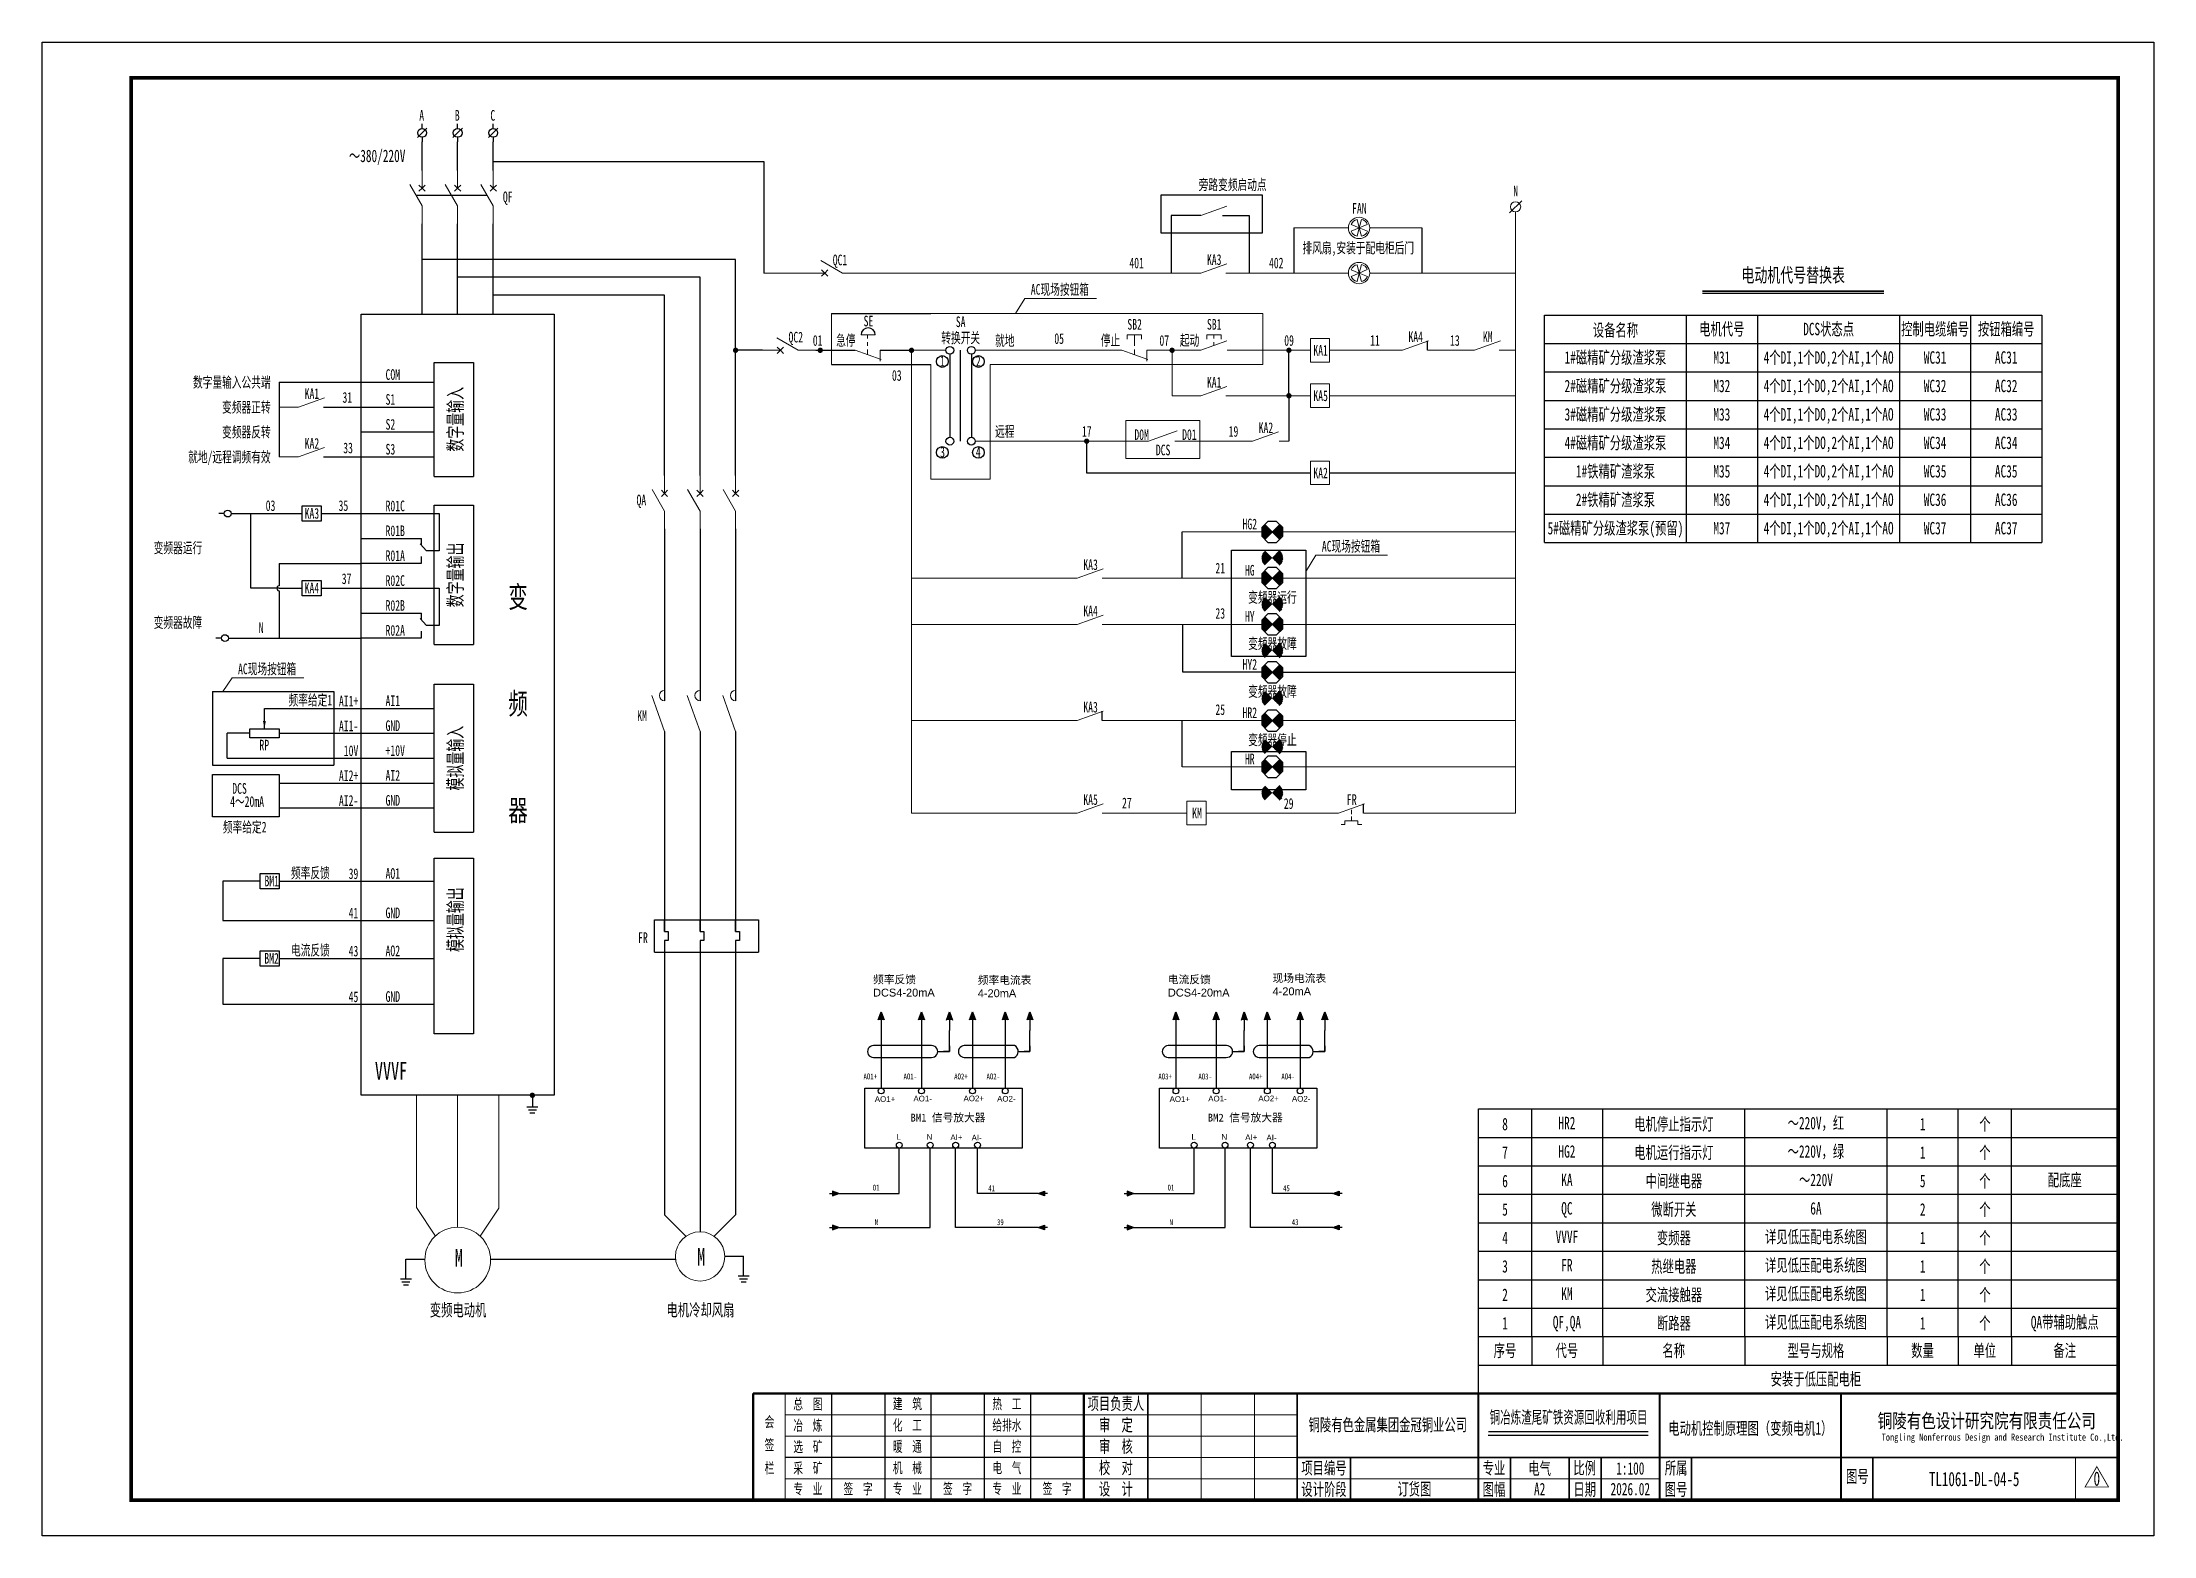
# Model space of a CAD drawing. Header units: millimetres. Extents: x 401220 to 2750366, y -101310 to 943175.
# Drawn here: x 1110437 to 1169837, y 495324 to 537324 of the extents above; entities that cross this region are included whole.
import ezdxf
from ezdxf.enums import TextEntityAlignment as Align

# ---------------------------------------------------------------- set-up
doc = ezdxf.new("R2010")
doc.units = ezdxf.units.MM
doc.linetypes.add('常规', pattern=[20, 10, 0, 10])
doc.linetypes.add('接地线', pattern=[1460, 500, 500, -200, 60, -200])
for name, color, linetype, lineweight in [('1轮廓实线层', 7, 'Continuous', 18), ('_0', 7, 'Continuous', 25), ('CAXA0层', 7, 'Continuous', 25), ('SW', 8, 'Continuous', 20)]:
    doc.layers.add(name, color=color, linetype=linetype, lineweight=lineweight)
for name, color, linetype in [('BORDER', 7, 'Continuous'), ('D1', 4, 'Continuous'), ('MX', 3, 'Continuous'), ('TEXT', 4, 'Continuous'), ('动力平面导线层', 3, '常规'), ('动力平面设备层', 1, 'Continuous'), ('图框', 7, 'Continuous'), ('标注-照明', 7, 'Continuous'), ('照明平面导线层', 3, 'Continuous'), ('照明平面设备层', 1, 'Continuous'), ('电气-接地设计-接地线', 3, '接地线'), ('表格图框层', 7, 'Continuous')]:
    doc.layers.add(name, color=color, linetype=linetype)
doc.styles.add('HZ', font='simsun.ttf', dxfattribs={"width": 0.75})
doc.styles.add('IDQSTYLE', font='NSimSun.ttf', dxfattribs={"width": 0.7})
doc.styles.add('PDF Arial', font='arial.ttf')
doc.styles.add('标准', font='NSimSun.ttf', dxfattribs={"width": 0.667})

msp = doc.modelspace()

# ---------------------------------------------------------------- texts
at = {"color": 7, "style": 'IDQSTYLE', "width": 0.7}
for s, height, p in [('AO1+', 166.727634, (1133540.45854, 508106.01019)), ('AO1-', 166.727634, (1134666.86513, 508106.01019)), ('AO2+', 166.727634, (1136090.04279, 508106.01019)), ('AO2-', 166.727634, (1137000.90198, 508106.01019)), ('AO3+', 166.727634, (1141833.78824, 508106.01019)), ('AO3-', 166.727634, (1142960.19483, 508106.01019)), ('AO4+', 166.727634, (1144383.37249, 508106.01019)), ('AO4-', 166.727634, (1145294.23168, 508106.01019)), ('01', 166.727634, (1133800.36864, 504982.80732)), ('41', 166.727634, (1137049.48143, 504961.39196)), ('01', 166.727634, (1142093.69834, 504982.80732)), ('45', 166.727634, (1145342.81113, 504961.39196)), ('N', 166.72763, (1133855.66398, 504008.66538)), ('39', 166.727634, (1137294.37367, 504008.96961)), ('N', 166.72763, (1142148.99368, 504008.66538)), ('43', 166.727634, (1145587.70337, 504008.96961))]:
    msp.add_text(s, height=height, dxfattribs=at).set_placement(p, align=Align.BOTTOM_LEFT)
at = {"color": 7, "attachment_point": 7, "style": 'PDF Arial'}
for s, insert, char_height in [('{\\fSimSun|b0|i0|c134|p2;频率反馈 \\P}DCS4-20mA', (1133808.60774, 510484.07308), 221.2743336), ('{\\fSimSun|b0|i0|c134|p2;频率电流表\\P}4-20mA', (1136754.05897, 510465.80181), 221.2743336), ('{\\fSimSun|b0|i0|c134|p2;电流反馈 \\P}DCS4-20mA', (1142101.93744, 510484.07308), 221.2743336), ('{\\fSimSun|b0|i0|c134|p2;现场电流表\\P}4-20mA', (1145046.59937, 510519.52631), 221.2743336), ('AO1+', (1133857.63181, 507522.87162), 159.317054), ('AO1-', (1134944.45838, 507534.85048), 159.317054), ('AO2+', (1136354.07711, 507540.98877), 159.317054), ('AO2-', (1137298.91382, 507531.00638), 159.317054), ('AO1+', (1142150.96151, 507522.87162), 159.317054), ('AO1-', (1143237.78808, 507534.85048), 159.317054), ('AO2+', (1144647.40681, 507540.98877), 159.317054), ('AO2-', (1145592.24352, 507531.00638), 159.317054), ('{\\fSimSun|b0|i0|c134|p2;BM1 信号放大器}', (1134860.58778, 506944.96881), 221.2743336), ('{\\fSimSun|b0|i0|c134|p2;BM2 信号放大器}', (1143223.47877, 506944.96881), 221.2743336), ('L', (1134472.77469, 506458.41028), 159.31705), ('N', (1135315.81292, 506458.41028), 159.31705), ('AI+', (1135984.85917, 506448.53334), 159.317054), ('AI-', (1136582.00187, 506439.02903), 159.317054), ('L', (1142766.10439, 506458.41028), 159.31705), ('N', (1143609.14262, 506458.41028), 159.31705), ('AI+', (1144278.18887, 506448.53334), 159.317054), ('AI-', (1144875.33157, 506439.02903), 159.317054)]:
    msp.add_mtext(s, dxfattribs=dict(at, insert=insert, char_height=char_height))
at = {"layer": 'SW', "color": 7, "linetype": 'ByBlock', "lineweight": 25, "style": '标准', "width": 0.667}
for s, height, p in [('电动机代号替换表', 400, (1159693.58604, 530575.9507)), ('设备名称', 350, (1154693.81377, 529052.93739)), ('电机代号', 350, (1157684.95643, 529083.85083)), ('DCS状态点', 350, (1160689.95643, 529083.85083)), ('控制电缆编号', 350, (1163684.95643, 529083.85083)), ('按钮箱编号', 350, (1165684.95643, 529083.85083)), ('1#磁精矿分级渣浆泵', 350, (1154693.81343, 528283.80742)), ('4个DI,1个DO,2个AI,1个AO', 350, (1160689.95643, 528283.85083)), ('M31', 350, (1157684.95643, 528283.85083)), ('WC31', 350, (1163684.95643, 528283.85083)), ('AC31', 350, (1165684.95643, 528283.85083)), ('2#磁精矿分级渣浆泵', 350, (1154693.81343, 527483.80185)), ('M32', 350, (1157684.95643, 527483.85083)), ('4个DI,1个DO,2个AI,1个AO', 350, (1160689.95643, 527483.85083)), ('WC32', 350, (1163684.95643, 527483.85083)), ('AC32', 350, (1165684.95643, 527483.85083)), ('3#磁精矿分级渣浆泵', 350, (1154693.81343, 526683.80927)), ('M33', 350, (1157684.95643, 526683.85083)), ('4个DI,1个DO,2个AI,1个AO', 350, (1160689.95643, 526683.85083)), ('WC33', 350, (1163684.95643, 526683.85083)), ('AC33', 350, (1165684.95643, 526683.85083)), ('4#磁精矿分级渣浆泵', 350, (1154693.81343, 525883.80927)), ('4个DI,1个DO,2个AI,1个AO', 350, (1160689.95643, 525883.85083)), ('M34', 350, (1157684.95643, 525883.85083)), ('WC34', 350, (1163684.95643, 525883.85083)), ('AC34', 350, (1165684.95643, 525883.85083)), ('1#铁精矿渣浆泵', 350, (1154693.81343, 525083.80927)), ('M35', 350, (1157684.95643, 525083.85083)), ('4个DI,1个DO,2个AI,1个AO', 350, (1160689.95643, 525083.85083)), ('WC35', 350, (1163684.95643, 525083.85083)), ('AC35', 350, (1165684.95643, 525083.85083)), ('2#铁精矿渣浆泵', 350, (1154693.81343, 524283.80927)), ('M36', 350, (1157684.95643, 524283.85083)), ('4个DI,1个DO,2个AI,1个AO', 350, (1160689.95643, 524283.85083)), ('WC36', 350, (1163684.95643, 524283.85083)), ('AC36', 350, (1165684.95643, 524283.85083)), ('5#磁精矿分级渣浆泵(预留)', 350, (1154693.81343, 523483.80927)), ('M37', 350, (1157684.95643, 523483.85083)), ('4个DI,1个DO,2个AI,1个AO', 350, (1160689.95643, 523483.85083)), ('WC37', 350, (1163684.95643, 523483.85083)), ('AC37', 350, (1165684.95643, 523483.85083)), ('8', 350, (1151586.60651, 506724.97674)), ('HR2', 350, (1153327.74916, 506755.89017)), ('电机停止指示灯', 350, (1156336.60651, 506724.97674)), ('～220V，红', 350, (1160332.74916, 506755.89017)), ('1', 350, (1163336.60651, 506724.97674)), ('个', 350, (1165086.60651, 506724.97674)), ('7', 350, (1151586.60651, 505924.97674)), ('HG2', 350, (1153327.74916, 505955.89017)), ('电机运行指示灯', 350, (1156336.60651, 505924.97674)), ('～220V，绿', 350, (1160332.74916, 505955.89017)), ('1', 350, (1163336.60651, 505924.97674)), ('个', 350, (1165086.60651, 505924.97674)), ('KA', 350, (1153327.74916, 505155.89017)), ('中间继电器', 350, (1156336.60651, 505124.97674)), ('～220V', 350, (1160332.74916, 505155.89017)), ('个', 350, (1165086.60651, 505124.97674)), ('配底座', 350, (1167332.74916, 505155.89017)), ('6', 350, (1151586.60651, 505124.97674)), ('5', 350, (1163336.60651, 505124.97674)), ('5', 350, (1151586.60651, 504324.97674)), ('QC', 350, (1153327.74916, 504355.89017)), ('微断开关', 350, (1156336.60651, 504324.97674)), ('6A', 350, (1160332.74916, 504355.89017)), ('2', 350, (1163336.60651, 504324.97674)), ('个', 350, (1165086.60651, 504324.97674)), ('4', 350, (1151586.60651, 503524.97674)), ('VVVF', 350, (1153327.74916, 503555.89017)), ('变频器', 350, (1156336.60651, 503524.97674)), ('详见低压配电系统图', 350, (1160332.74916, 503555.89017)), ('1', 350, (1163336.60651, 503524.97674)), ('个', 350, (1165086.60651, 503524.97674)), ('热继电器', 350, (1156336.60651, 502724.97674)), ('详见低压配电系统图', 350, (1160332.74916, 502755.89017)), ('个', 350, (1165086.60651, 502724.97674)), ('3', 350, (1151586.60651, 502724.97674)), ('FR', 350, (1153327.74916, 502755.89017)), ('1', 350, (1163336.60651, 502724.97674)), ('2', 350, (1151586.60651, 501924.97674)), ('KM', 350, (1153327.74916, 501955.89017)), ('交流接触器', 350, (1156336.60651, 501924.97674)), ('详见低压配电系统图', 350, (1160332.74916, 501955.89017)), ('1', 350, (1163336.60651, 501924.97674)), ('个', 350, (1165086.60651, 501924.97674)), ('变频电动机', 350, (1122134.96084, 501499.13112)), ('电机冷却风扇', 350, (1128953.53166, 501499.13112)), ('1', 350, (1151586.60651, 501124.97674)), ('QF,QA', 350, (1153327.74916, 501155.89017)), ('断路器', 350, (1156336.60651, 501124.97674)), ('详见低压配电系统图', 350, (1160332.74916, 501155.89017)), ('1', 350, (1163336.60651, 501124.97674)), ('个', 350, (1165086.60651, 501124.97674)), ('QA带辅助触点', 350, (1167332.74916, 501155.89017)), ('序号', 350, (1151584.74916, 500355.89017)), ('代号', 350, (1153327.74916, 500355.89017)), ('名称', 350, (1156332.74916, 500355.89017)), ('型号与规格', 350, (1160332.74916, 500355.89017)), ('数量', 350, (1163332.74916, 500355.89017)), ('单位', 350, (1165082.74916, 500355.89017)), ('备注', 350, (1167332.74916, 500355.89017)), ('安装于低压配电柜', 350, (1160332.74916, 499555.89017))]:
    msp.add_text(s, height=height, dxfattribs=at).set_placement(p, align=Align.CENTER)
at = {"layer": 'SW', "color": 7, "linetype": 'Continuous', "lineweight": 25, "style": '标准'}
for s, height, width, p in [('铜陵有色金属集团金冠铜业公司', 350, 0.667, (1148290.45967, 498269.83811)), ('铜冶炼渣尾矿铁资源回收利用项目', 350, 0.62, (1153374.13013, 498481.3845)), ('电动机控制原理图（变频电机1）', 350, 0.667, (1158487.51792, 498169.06164)), ('电气', 350, 0.667, (1152560.78301, 497041.82871)), ('1:100', 350, 0.667, (1155110.78301, 497041.82871)), ('订货图', 350, 0.667, (1149036.03023, 496462.12666)), ('A2', 350, 0.667, (1152560.78301, 496462.12666)), ('2026.02', 350, 0.667, (1155110.78301, 496462.12666)), ('TL1061-DL-04-5', 400, 0.667, (1164785.92091, 496718.61925)), ('0', 400, 0.667, (1168234.37899, 496730.10906))]:
    msp.add_text(s, height=height, dxfattribs=dict(at, width=width)).set_placement(p, align=Align.CENTER)
at = {"layer": 'TEXT', "color": 7, "linetype": 'ByBlock', "ltscale": 100}
for s, height, style, width, p in [('A', 300, '标准', 0.667, (1121110.85598, 535117.38894)), ('B', 300, '标准', 0.667, (1122110.85598, 535117.38894)), ('C', 300, '标准', 0.667, (1123110.85598, 535117.38894)), ('～380/220V', 350, '标准', 0.667, (1119858.2209, 533953.87697)), ('旁路变频启动点', 300, '标准', 0.667, (1143924.17931, 533168.44103)), ('QF', 300, '标准', 0.667, (1123532.12286, 532824.17042)), ('N', 300, '标准', 0.667, (1151885.94221, 532989.59005)), ('FAN', 300, '标准', 0.667, (1147489.31089, 532501.31641)), ('排风扇,安装于配电柜后门', 300, '标准', 0.667, (1147458.04761, 531391.21211)), ('QC1', 300, '标准', 0.667, (1132879.50948, 531051.79704)), ('401', 300, '标准', 0.667, (1141223.0314, 530966.52808)), ('KA3', 300, '标准', 0.667, (1143405.34463, 531060.80485)), ('402', 300, '标准', 0.667, (1145150.67173, 530966.52808)), ('AC现场按钮箱', 300, '标准', 0.667, (1139064.99831, 530223.10185)), ('SE', 300, '标准', 0.667, (1133678.85017, 529333.9702)), ('SA', 300, '标准', 0.667, (1136273.17269, 529312.21387)), ('SB2', 300, '标准', 0.667, (1141167.28851, 529240.96602)), ('SB1', 300, '标准', 0.667, (1143405.34463, 529240.96602)), ('QC2', 300, '标准', 0.667, (1131634.56447, 528880.93406)), ('01', 300, '标准', 0.667, (1132250.27566, 528787.16706)), ('急停', 300, '标准', 0.667, (1133043.80998, 528791.40431)), ('转换开关', 300, '标准', 0.667, (1136273.17269, 528863.17327)), ('就地', 300, '标准', 0.667, (1137513.90313, 528786.72513)), ('05', 300, '标准', 0.667, (1139043.84143, 528840.21833)), ('停止', 300, '标准', 0.667, (1140489.79021, 528791.40431)), ('07', 300, '标准', 0.667, (1142001.09803, 528787.16706)), ('起动', 300, '标准', 0.667, (1142713.15989, 528791.40431)), ('09', 300, '标准', 0.667, (1145511.47487, 528787.16706)), ('KA1', 300, '标准', 0.667, (1146398.85601, 528510.25737)), ('11', 300, '标准', 0.667, (1147929.04878, 528787.16706)), ('KA4', 300, '标准', 0.667, (1149073.55789, 528889.94188)), ('13', 300, '标准', 0.667, (1150176.80915, 528787.16706)), ('KM', 300, '标准', 0.667, (1151100.57853, 528889.94188)), ('03', 300, '标准', 0.667, (1134476.53209, 527803.01771)), ('1', 300, '标准', 0.667, (1135762.717, 528206.07361)), ('2', 300, '标准', 0.667, (1136767.76692, 528206.07361)), ('KA1', 300, '标准', 0.667, (1118024.01362, 527293.21337)), ('31', 300, '标准', 0.667, (1119019.35264, 527184.62841)), ('KA1', 300, '标准', 0.667, (1143405.34463, 527611.81769)), ('KA5', 300, '标准', 0.667, (1146398.85601, 527232.13318)), ('远程', 300, '标准', 0.667, (1137513.90313, 526230.47675)), ('17', 300, '标准', 0.667, (1139821.09712, 526230.91869)), ('D0M', 300, '标准', 0.667, (1141363.38519, 526140.00742)), ('D01', 300, '标准', 0.667, (1142707.16601, 526140.00742)), ('19', 300, '标准', 0.667, (1143947.85118, 526230.91869)), ('KA2', 300, '标准', 0.667, (1144860.24245, 526333.6935)), ('KA2', 300, '标准', 0.667, (1118024.01362, 525893.21337)), ('33', 300, '标准', 0.667, (1119040.11737, 525765.23961)), ('3', 300, '标准', 0.667, (1135762.717, 525649.82523)), ('4', 300, '标准', 0.667, (1136767.76692, 525649.82523)), ('DCS', 300, '标准', 0.667, (1141968.14833, 525707.30052)), ('KA2', 300, '标准', 0.667, (1146398.85601, 525062.43532)), ('QA', 300, '标准', 0.667, (1127290.27184, 524300.88541)), ('03', 300, '标准', 0.667, (1116859.44509, 524142.49347)), ('KA3', 300, '标准', 0.667, (1118022.02691, 523925.43465)), ('35', 300, '标准', 0.667, (1118908.3514, 524142.49347)), ('HG2', 300, '标准', 0.667, (1144406.83675, 523625.38533)), ('AC现场按钮箱', 300, '标准', 0.667, (1147252.61147, 523001.06701)), ('KA3', 300, '标准', 0.667, (1139927.34328, 522482.49857)), ('37', 300, '标准', 0.667, (1118998.33913, 522086.75609)), ('21', 300, '标准', 0.667, (1143575.56942, 522384.97455)), ('HG', 300, '标准', 0.667, (1144406.83675, 522325.38533)), ('KA4', 300, '标准', 0.667, (1118022.02691, 521825.43465)), ('变', 600, '标准', 0.667, (1123822.74363, 521424.32432)), ('变频器运行', 300, '标准', 0.667, (1145043.03918, 521564.75729)), ('N', 300, '标准', 0.667, (1116594.40798, 520706.17019)), ('KA4', 300, '标准', 0.667, (1139927.34328, 521182.49857)), ('23', 300, '标准', 0.667, (1143575.56942, 521113.38628)), ('HY', 300, '标准', 0.667, (1144406.83675, 521025.38533)), ('变频器故障', 300, '标准', 0.667, (1145043.03918, 520264.75729)), ('AC现场按钮箱', 300, '标准', 0.667, (1116763.61332, 519551.97973)), ('HY2', 300, '标准', 0.667, (1144406.83675, 519678.70988)), ('变频器故障', 300, '标准', 0.667, (1145043.03918, 518918.08183)), ('频率给定1', 300, '标准', 0.667, (1117979.74136, 518674.55421)), ('频', 600, '标准', 0.667, (1123822.74363, 518424.32432)), ('KA3', 300, '标准', 0.667, (1139927.34328, 518476.27942)), ('25', 300, '标准', 0.667, (1143575.56942, 518407.16714)), ('HR2', 300, '标准', 0.667, (1144406.83675, 518319.16619)), ('KM', 300, '标准', 0.667, (1127310.60234, 518232.37494)), ('变频器停止', 300, '标准', 0.667, (1145043.03918, 517558.53815)), ('HR', 300, '标准', 0.667, (1144406.83675, 517019.16619)), ('器', 600, '标准', 0.667, (1123822.74363, 515424.32432)), ('KA5', 300, '标准', 0.667, (1139927.34328, 515876.27942)), ('27', 300, '标准', 0.667, (1140948.91805, 515780.51577)), ('KM', 300, '标准', 0.667, (1142921.05387, 515496.59491)), ('29', 300, '标准', 0.667, (1145500.7084, 515764.70927)), ('FR', 300, 'IDQSTYLE', 0.7, (1147273.52645, 515876.27942)), ('频率给定2', 300, '标准', 0.667, (1116133.08041, 515104.03683)), ('频率反馈', 300, '标准', 0.667, (1117979.74136, 513817.38494)), ('FR', 300, '标准', 0.667, (1127334.96684, 511992.66285)), ('电流反馈', 300, '标准', 0.667, (1117979.74136, 511641.97688)), ('M', 500, '标准', 0.667, (1122156.28914, 502888.36487)), ('M', 500, '标准', 0.667, (1128974.49902, 502917.20648))]:
    msp.add_text(s, height=height, dxfattribs=dict(at, style=style, width=width)).set_placement(p, align=Align.CENTER)
at = {"layer": 'TEXT', "color": 7, "linetype": 'ByBlock', "ltscale": 100, "style": '标准', "width": 0.667}
for s, height, p in [('COM', 300, (1120094.56902, 527828.54773)), ('S1', 300, (1120094.56902, 527128.54773)), ('S2', 300, (1120094.56902, 526428.54773)), ('S3', 300, (1120094.56902, 525728.54773)), ('R01C', 300, (1120094.56902, 524134.79367)), ('R01B', 300, (1120094.56902, 523434.79367)), ('R01A', 300, (1120094.56902, 522734.79367)), ('R02C', 300, (1120094.56902, 522034.79367)), ('R02B', 300, (1120094.56902, 521334.79367)), ('R02A', 300, (1120094.56902, 520634.79367)), ('AI1', 300, (1120094.56902, 518654.60056)), ('GND', 300, (1120094.56902, 517954.60056)), ('+10V', 300, (1120094.56902, 517254.60056)), ('AI2', 300, (1120094.56902, 516554.60056)), ('DCS', 300, (1115783.67174, 516188.70663)), ('GND', 300, (1120094.56902, 515854.60056)), ('BM1', 300, (1116688.38952, 513588.07226)), ('AO1', 300, (1120094.56902, 513797.43129)), ('GND', 300, (1120094.56902, 512691.14318)), ('BM2', 300, (1116685.1113, 511412.6642)), ('AO2', 300, (1120094.56902, 511622.02322)), ('GND', 300, (1120094.56902, 510336.96166)), ('VVVF', 500, (1119795.32441, 508149.99615))]:
    msp.add_text(s, height=height, dxfattribs=at).set_placement(p)
for s, p in [('数字量输入公共端', (1116861.44506, 527612.19693)), ('变频器正转', (1116861.44506, 526912.19693)), ('变频器反转', (1116861.44506, 526212.19693)), ('就地/远程调频有效', (1116861.44506, 525512.19693)), ('变频器运行', (1114937.17685, 522957.14572)), ('变频器故障', (1114937.17685, 520857.14572)), ('AI1+', (1119327.82511, 518649.44889)), ('AI1-', (1119327.82511, 517949.44889)), ('10V', (1119327.82511, 517249.44889)), ('AI2+', (1119327.82511, 516549.44889)), ('AI2-', (1119327.82511, 515849.44889)), ('39', (1119327.82511, 513792.27962)), ('41', (1119327.82511, 512685.99151)), ('43', (1119327.82511, 511616.87155)), ('45', (1119327.82511, 510331.80999))]:
    msp.add_text(s, height=300, dxfattribs=at).set_placement(p, align=Align.RIGHT)
for s, p in [('数字量输入', (1122257.89315, 526719.93103)), ('数字量输出', (1122257.89315, 522343.75551)), ('模拟量输入', (1122257.89315, 517190.01519)), ('模拟量输出', (1122257.89315, 512649.96018))]:
    msp.add_text(s, height=400, rotation=90, dxfattribs=at).set_placement(p, align=Align.CENTER)
at = {"layer": 'TEXT', "color": 7, "ltscale": 100, "style": '标准', "width": 0.667}
msp.add_text('RP', height=300, dxfattribs=at).set_placement((1116547.40935, 517408.07918))
at = {"layer": 'TEXT', "color": 7, "linetype": 'ByBlock', "ltscale": 100, "style": '标准', "width": 0.667}
msp.add_text('4～20mA', height=300, dxfattribs=at).set_placement((1116198.97901, 515969.36972), align=Align.MIDDLE)

# ---------------------------------------------------------------- blocks, each defined once
blk = doc.blocks.new('*U34')
at = {"layer": '1轮廓实线层'}
for p, q in [((0, 15), (0, 10)), ((0, 5), (-3.5, 11.06)), ((0, 10), (-0.88, 10.88)), ((0, 10), (-0.88, 9.12)), ((0, 10), (0.88, 10.88)), ((0, 10), (0.88, 9.12)), ((0, 5), (0, 0))]:
    blk.add_line(p, q, dxfattribs=at)
blk = doc.blocks.new('SYMB2_M_13')
for p, q in [((0, -1.25), (0, 0)), ((0, -2.5), (-1.33, -3.83)), ((0, -2.5), (1.33, -1.17)), ((0, -3.75), (0, -5))]:
    blk.add_line(p, q)
blk.add_circle((0, -2.5), 1.25)
blk = doc.blocks.new('*U33')
at = {"layer": '1轮廓实线层'}
for p, q in [((0, 15), (0, 10)), ((0, 5), (-3.5, 11.06)), ((0, 10), (-0.88, 10.88)), ((0, 10), (-0.88, 9.12)), ((0, 10), (0.88, 10.88)), ((0, 10), (0.88, 9.12)), ((0, 5), (0, 0))]:
    blk.add_line(p, q, dxfattribs=at)
blk = doc.blocks.new('3')
at = {"layer": 'TEXT', "color": 7, "lineweight": 25, "style": 'HZ', "width": 0.75}
for s, height, p in [('铜陵有色设计研究院有限责任公司', 400, (221501, 249018)), ('Tongling Nonferrous Design and Research Institute Co.,Ltd.', 200, (221613, 248659))]:
    blk.add_text(s, height=height, dxfattribs=at).set_placement(p)
blk = doc.blocks.new('铜陵有色图签02')
at = {"layer": '图框', "linetype": 'Continuous', "lineweight": 50}
for p, q in [((-38401, 3003), (-38401, 1)), ((-29100, 3001), (-29100, 0))]:
    blk.add_line(p, q, dxfattribs=at)
at = {"layer": '图框', "color": 7, "linetype": 'Continuous', "lineweight": 25}
for p, q in [((-36201, 3010), (-36201, 9)), ((-34701, 3010), (-34701, 9)), ((-33401, 3017), (-33401, 16)), ((-31901, 3017), (-31901, 16)), ((-30601, 3017), (-30601, 16)), ((-29100, 1201), (-37501, 1201))]:
    blk.add_line(p, q, dxfattribs=at)
at = {"layer": '图框', "color": 7, "linetype": 'Continuous', "lineweight": 35}
for p, q in [((-27300, 3001), (-27300, 1)), ((-21600, 1197), (-21600, -3)), ((-17100, 1200), (-17100, 0)), ((-15450, 0), (-15450, 1200)), ((-14550, 1200), (-14550, 0)), ((-12000, 1201), (-12000, 1)), ((-6900, 1202), (-6900, 2))]:
    blk.add_line(p, q, dxfattribs=at)
at = {"layer": '图框', "lineweight": 25}
blk.add_line((-17723, 1830), (-13223, 1830), dxfattribs=at)
at = {"layer": '图框', "lineweight": 70, "const_width": 70}
blk.add_lwpolyline([(-17980, 3001), (0, 3001), (-38401, 3001)], dxfattribs=at)
at = {"layer": '图框', "color": 7, "linetype": 'Continuous', "lineweight": 25, "const_width": 25}
for points in [[(-37501, 3000), (-37501, 0)], [(-25800, 3001), (-25800, 1)], [(-24300, 3001), (-24300, 1)], [(-23100, 2401), (-37501, 2401)], [(-23100, 1801), (-37501, 1801)], [(-23100, 1201), (-29100, 1201)], [(-12900, 600), (-18000, 600), (-37501, 600)], [(-602, 943), (-932, 371), (-272, 371), (-602, 943)]]:
    blk.add_lwpolyline(points, dxfattribs=at)
at = {"layer": '图框', "linetype": 'Continuous', "lineweight": 50, "const_width": 50}
for points in [[(-23100, 3001), (-23100, 1)], [(-18000, 3000), (-18000, 0)]]:
    blk.add_lwpolyline(points, dxfattribs=at)
at = {"layer": '图框', "lineweight": 50, "const_width": 50}
for points in [[(-12900, 3001), (-12900, 1)], [(-7800, 3001), (-7800, 1)], [(0, 3000), (0, 0)], [(-23100, 1200), (0, 1200)]]:
    blk.add_lwpolyline(points, dxfattribs=at)
at = {"layer": '图框', "lineweight": 25, "const_width": 35}
blk.add_lwpolyline([(-17723, 1930), (-13223, 1930)], dxfattribs=at)
at = {"layer": '图框', "color": 7, "linetype": 'Continuous', "lineweight": 35, "const_width": 25}
blk.add_lwpolyline([(-1200, 1201), (-1200, 0)], dxfattribs=at)
at = {"layer": '图框', "linetype": 'Continuous', "lineweight": 70, "const_width": 70}
blk.add_lwpolyline([(-38401, 1), (0, 0)], dxfattribs=at)
at = {"layer": '图框', "lineweight": 25}
blk.add_blockref('3', (-228268, -246986), dxfattribs=at)
at = {"layer": 'TEXT', "color": 7, "lineweight": 25, "style": '标准', "width": 0.667}
for s, height, p in [('会', 300, (-37942, 2054)), ('总  图', 300, (-36862, 2555)), ('建  筑', 300, (-34062, 2562)), ('热  工', 300, (-31262, 2562)), ('项目负责人', 350, (-28197, 2541)), ('冶  炼', 300, (-36862, 1955)), ('化  工', 300, (-34062, 1962)), ('给排水', 300, (-31262, 1962)), ('审  定', 350, (-28197, 1941)), ('签', 300, (-37942, 1404)), ('选  矿', 300, (-36862, 1355)), ('暖  通', 300, (-34062, 1362)), ('自  控', 300, (-31262, 1362)), ('审  核', 350, (-28197, 1341)), ('栏', 300, (-37942, 754)), ('采  矿', 300, (-36862, 754)), ('机  械', 300, (-34062, 761)), ('电  气', 300, (-31262, 761)), ('校  对', 350, (-28197, 741)), ('项目编号', 350, (-22343, 730)), ('专业', 350, (-17559, 730)), ('比例', 350, (-15009, 730)), ('所属', 350, (-12438, 730)), ('图号', 350, (-7339, 495)), ('专  业', 300, (-36862, 170)), ('签  字', 300, (-35449, 170)), ('专  业', 300, (-34062, 177)), ('签  字', 300, (-32649, 177)), ('专  业', 300, (-31262, 177)), ('签  字', 300, (-29849, 177)), ('设  计', 350, (-28197, 139)), ('设计阶段', 350, (-22343, 130)), ('图幅', 350, (-17559, 130)), ('日期', 350, (-15009, 130)), ('图号', 350, (-12438, 130))]:
    blk.add_text(s, height=height, dxfattribs=at).set_placement(p, align=Align.CENTER)

# ---------------------------------------------------------------- hatches: boundary and pattern name
at = {"linetype": 'ByBlock', "lineweight": 25}
h = msp.add_hatch(dxfattribs=at)
h.set_pattern_fill('ANSI31', scale=184.8, style=0)
h.set_pattern_definition([(45, (580637.666, 525748.21), (-16.3341666, 16.3341666), [])])
h.paths.add_polyline_path([(1145040.02619, 523553.24756), (1144831.1225, 523762.4984, 0.1991281417), (1144744.34619, 523553.24756, 0.1986966109), (1144830.77535, 523344.34388)])
h.paths.add_polyline_path([(1145249.27703, 523762.15124), (1145040.02619, 523553.24756), (1145248.92987, 523343.99672, 0.1991281417), (1145335.70619, 523553.24756, 0.1986966109)])
h = msp.add_hatch(dxfattribs=at)
h.set_pattern_fill('ANSI31', scale=184.8, style=0)
h.set_pattern_definition([(45, (580637.666, 525013.185), (-16.3341666, 16.3341666), [])])
h.paths.add_polyline_path([(1145040.02619, 522818.22334), (1144831.1225, 523027.47418, 0.1991281417), (1144744.34619, 522818.22334, 0.1986966109), (1144830.77535, 522609.31966)])
h.paths.add_polyline_path([(1145249.27703, 523027.12703), (1145040.02619, 522818.22334), (1145248.92987, 522608.9725, 0.1991281417), (1145335.70619, 522818.22334, 0.1986966109)])
h = msp.add_hatch(dxfattribs=at)
h.set_pattern_fill('ANSI31', scale=184.8, style=0)
h.set_pattern_definition([(45, (580637.666, 524448.21), (-16.3341666, 16.3341666), [])])
h.paths.add_polyline_path([(1145040.02619, 522253.24756), (1144831.1225, 522462.4984, 0.1991281417), (1144744.34619, 522253.24756, 0.1986966109), (1144830.77535, 522044.34388)])
h.paths.add_polyline_path([(1145249.27703, 522462.15124), (1145040.02619, 522253.24756), (1145248.92987, 522043.99672, 0.1991281417), (1145335.70619, 522253.24756, 0.1986966109)])
h = msp.add_hatch(dxfattribs=at)
h.set_pattern_fill('ANSI31', scale=184.8, style=0)
h.set_pattern_definition([(45, (580637.666, 523713.185), (-16.3341666, 16.3341666), [])])
h.paths.add_polyline_path([(1145040.02619, 521518.22334), (1144831.1225, 521727.47418, 0.1991281417), (1144744.34619, 521518.22334, 0.1986966109), (1144830.77535, 521309.31966)])
h.paths.add_polyline_path([(1145249.27703, 521727.12703), (1145040.02619, 521518.22334), (1145248.92987, 521308.9725, 0.1991281417), (1145335.70619, 521518.22334, 0.1986966109)])
h = msp.add_hatch(dxfattribs=at)
h.set_pattern_fill('ANSI31', scale=184.8, style=0)
h.set_pattern_definition([(45, (580637.666, 523148.21), (-16.3341666, 16.3341666), [])])
h.paths.add_polyline_path([(1145040.02619, 520953.24756), (1144831.1225, 521162.4984, 0.1991281417), (1144744.34619, 520953.24756, 0.1986966109), (1144830.77535, 520744.34388)])
h.paths.add_polyline_path([(1145249.27703, 521162.15124), (1145040.02619, 520953.24756), (1145248.92987, 520743.99672, 0.1991281417), (1145335.70619, 520953.24756, 0.1986966109)])
h = msp.add_hatch(dxfattribs=at)
h.set_pattern_fill('ANSI31', scale=184.8, style=0)
h.set_pattern_definition([(45, (580637.666, 522413.185), (-16.3341666, 16.3341666), [])])
h.paths.add_polyline_path([(1145040.02619, 520218.22334), (1144831.1225, 520427.47418, 0.1991281417), (1144744.34619, 520218.22334, 0.1986966109), (1144830.77535, 520009.31966)])
h.paths.add_polyline_path([(1145249.27703, 520427.12703), (1145040.02619, 520218.22334), (1145248.92987, 520008.9725, 0.1991281417), (1145335.70619, 520218.22334, 0.1986966109)])
h = msp.add_hatch(dxfattribs=at)
h.set_pattern_fill('ANSI31', scale=184.8, style=0)
h.set_pattern_definition([(45, (580637.666, 521801.533), (-16.3341666, 16.3341666), [])])
h.paths.add_polyline_path([(1145040.02619, 519606.5721), (1144831.1225, 519815.82294, 0.1991281417), (1144744.34619, 519606.5721, 0.1986966109), (1144830.77535, 519397.66842)])
h.paths.add_polyline_path([(1145249.27703, 519815.47579), (1145040.02619, 519606.5721), (1145248.92987, 519397.32126, 0.1991281417), (1145335.70619, 519606.5721, 0.1986966109)])
h = msp.add_hatch(dxfattribs=at)
h.set_pattern_fill('ANSI31', scale=184.8, style=0)
h.set_pattern_definition([(45, (580637.666, 521066.51), (-16.3341666, 16.3341666), [])])
h.paths.add_polyline_path([(1145040.02619, 518871.54789), (1144831.1225, 519080.79873, 0.1991281417), (1144744.34619, 518871.54789, 0.1986966109), (1144830.77535, 518662.6442)])
h.paths.add_polyline_path([(1145249.27703, 519080.45157), (1145040.02619, 518871.54789), (1145248.92987, 518662.29705, 0.1991281417), (1145335.70619, 518871.54789, 0.1986966109)])
msp.add_hatch(color=7).paths.add_polyline_path([(1116728.24845, 518239.82945), (1116687.35998, 518016.46708), (1116646.4715, 518239.82945)])
h = msp.add_hatch(dxfattribs=at)
h.set_pattern_fill('ANSI31', scale=184.8, style=0)
h.set_pattern_definition([(45, (580637.666, 520441.99), (-16.3341666, 16.3341666), [])])
h.paths.add_polyline_path([(1145040.02619, 518247.02842), (1144831.1225, 518456.27926, 0.1991281417), (1144744.34619, 518247.02842, 0.1986966109), (1144830.77535, 518038.12474)])
h.paths.add_polyline_path([(1145249.27703, 518455.9321), (1145040.02619, 518247.02842), (1145248.92987, 518037.77758, 0.1991281417), (1145335.70619, 518247.02842, 0.1986966109)])
h = msp.add_hatch(dxfattribs=at)
h.set_pattern_fill('ANSI31', scale=184.8, style=0)
h.set_pattern_definition([(45, (580637.666, 519706.966), (-16.3341666, 16.3341666), [])])
h.paths.add_polyline_path([(1145040.02619, 517512.0042), (1144831.1225, 517721.25504, 0.1991281417), (1144744.34619, 517512.0042, 0.1986966109), (1144830.77535, 517303.10052)])
h.paths.add_polyline_path([(1145249.27703, 517720.90788), (1145040.02619, 517512.0042), (1145248.92987, 517302.75336, 0.1991281417), (1145335.70619, 517512.0042, 0.1986966109)])
h = msp.add_hatch(dxfattribs=at)
h.set_pattern_fill('ANSI31', scale=184.8, style=0)
h.set_pattern_definition([(45, (580637.666, 519141.99), (-16.3341666, 16.3341666), [])])
h.paths.add_polyline_path([(1145040.02619, 516947.02842), (1144831.1225, 517156.27926, 0.1991281417), (1144744.34619, 516947.02842, 0.1986966109), (1144830.77535, 516738.12474)])
h.paths.add_polyline_path([(1145249.27703, 517155.9321), (1145040.02619, 516947.02842), (1145248.92987, 516737.77758, 0.1991281417), (1145335.70619, 516947.02842, 0.1986966109)])
h = msp.add_hatch(dxfattribs=at)
h.set_pattern_fill('ANSI31', scale=184.8, style=0)
h.set_pattern_definition([(45, (580637.666, 518406.966), (-16.3341666, 16.3341666), [])])
h.paths.add_polyline_path([(1145040.02619, 516212.0042), (1144831.1225, 516421.25504, 0.1991281417), (1144744.34619, 516212.0042, 0.1986966109), (1144830.77535, 516003.10052)])
h.paths.add_polyline_path([(1145249.27703, 516420.90788), (1145040.02619, 516212.0042), (1145248.92987, 516002.75336, 0.1991281417), (1145335.70619, 516212.0042, 0.1986966109)])
at = {"ltscale": 4}
for points in [[(1132663.51549, 504883.62482), (1132845.09717, 504949.65452), (1132663.51549, 505015.68422)], [(1138631.28715, 504883.62482), (1138449.70548, 504949.65452), (1138631.28715, 505015.68422)], [(1140956.84519, 504883.62482), (1141138.42687, 504949.65452), (1140956.84519, 505015.68422)], [(1146924.61685, 504883.62482), (1146743.03518, 504949.65452), (1146924.61685, 505015.68422)], [(1132663.51549, 503922.87576), (1132845.09717, 503988.90546), (1132663.51549, 504054.93516)], [(1138631.28715, 503922.87576), (1138449.70548, 503988.90546), (1138631.28715, 504054.93516)], [(1140956.84519, 503922.87576), (1141138.42687, 503988.90546), (1140956.84519, 504054.93516)], [(1146924.61685, 503922.87576), (1146743.03518, 503988.90546), (1146924.61685, 504054.93516)]]:
    msp.add_hatch(color=7, dxfattribs=at).paths.add_polyline_path(points, flags=0)

# ---------------------------------------------------------------- linework, layer by layer
at = {"color": 7}
for p, q in [((1123123.1908, 533965.81697), (1130739.32466, 533965.81697)), ((1130739.32466, 533965.81697), (1130739.32466, 530831.55385)), ((1143031.61517, 532451.3902), (1142190.75559, 532451.3902)), ((1142190.75559, 532451.3902), (1142190.75559, 530831.55385)), ((1143634.63691, 532451.3902), (1144387.42745, 532451.3902)), ((1144387.42745, 532451.3902), (1144387.42745, 530831.53886)), ((1130703.19809, 528660.69087), (1129941.76161, 528660.69087)), ((1115558.66624, 524070.20831), (1115400.2924, 524070.20831)), ((1115753.23983, 524070.20831), (1117102.24156, 524070.20831)), ((1116309.44645, 521970.20831), (1116309.44645, 524070.20831)), ((1117102.24156, 522666.09004), (1117102.24156, 522039.7623)), ((1117102.24156, 521970.20831), (1116309.44645, 521970.20831)), ((1117102.24156, 521900.65431), (1117102.24156, 520566.09004)), ((1142527.67932, 519606.5721), (1142527.67932, 520953.24756)), ((1115479.20548, 520566.09004), (1115320.83164, 520566.09004)), ((1144744.34619, 519606.5721), (1142527.67932, 519606.5721)), ((1145335.70619, 519606.5721), (1151883.7064, 519606.64482)), ((1115638.48, 517190.01519), (1115638.48, 517890.01519)), ((1115519.01645, 511557.43786), (1115519.01645, 510272.37629)), ((1134545.95484, 504949.65452), (1134545.95484, 506226.69385)), ((1135417.55868, 503988.90546), (1135417.55868, 506226.69385)), ((1136132.20759, 503988.90546), (1136132.20759, 506226.69385)), ((1136748.8478, 504949.65452), (1136748.8478, 506226.69385)), ((1142839.28454, 504949.65452), (1142839.28454, 506226.69385)), ((1143710.88838, 503988.90546), (1143710.88838, 506226.69385)), ((1144425.53729, 503988.90546), (1144425.53729, 506226.69385)), ((1145042.1775, 504949.65452), (1145042.1775, 506226.69385)), ((1132845.09717, 504949.65452), (1133493.49218, 504949.65452)), ((1133493.49218, 504949.65452), (1134545.95484, 504949.65452)), ((1137801.31047, 504949.65452), (1136748.8478, 504949.65452)), ((1138449.70548, 504949.65452), (1137801.31047, 504949.65452)), ((1141138.42687, 504949.65452), (1141786.82188, 504949.65452)), ((1141786.82188, 504949.65452), (1142839.28454, 504949.65452)), ((1146094.64017, 504949.65452), (1145042.1775, 504949.65452)), ((1146743.03518, 504949.65452), (1146094.64017, 504949.65452)), ((1132845.09717, 503988.90546), (1133493.49218, 503988.90546)), ((1133493.49218, 503988.90546), (1135417.55868, 503988.90546)), ((1138056.2741, 503988.90546), (1136132.20759, 503988.90546)), ((1138449.70548, 503988.90546), (1137801.31047, 503988.90546)), ((1141138.42687, 503988.90546), (1141786.82188, 503988.90546)), ((1141786.82188, 503988.90546), (1143710.88838, 503988.90546)), ((1146349.6038, 503988.90546), (1144425.53729, 503988.90546)), ((1146743.03518, 503988.90546), (1146094.64017, 503988.90546))]:
    msp.add_line(p, q, dxfattribs=at)
at = {"color": 7, "linetype": 'ByBlock', "lineweight": 20}
for p, q in [((1147654.36243, 528660.69087), (1146653.19318, 528660.69087)), ((1147654.36243, 528660.69087), (1147247.31069, 528660.69087)), ((1148699.82843, 528660.69087), (1147654.36243, 528660.69087)), ((1151346.33311, 527382.56668), (1146653.19318, 527382.56668)), ((1151883.62005, 527382.57265), (1147190.48012, 527382.57265)), ((1146899.79699, 515647.02842), (1143175.39103, 515647.02842)), ((1147265.34644, 515737.47842), (1147265.34644, 515616.87842)), ((1146975.90644, 515320.74181), (1147084.44644, 515320.74181)), ((1147084.44644, 515320.74181), (1147084.44644, 515429.28181)), ((1147084.44644, 515429.28181), (1147446.24644, 515429.28181)), ((1147265.34644, 515549.88181), (1147265.34644, 515429.28181)), ((1147446.24644, 515429.28181), (1147446.24644, 515320.74181)), ((1147446.24644, 515320.74181), (1147554.78644, 515320.74181))]:
    msp.add_line(p, q, dxfattribs=at)
at = {"color": 7, "linetype": 'ByBlock', "lineweight": 25}
for p, q in [((1145249.27703, 523762.15124), (1144830.77535, 523344.34388)), ((1145248.92987, 523343.99672), (1144831.1225, 523762.4984)), ((1145249.27703, 522462.15124), (1144830.77535, 522044.34388)), ((1145248.92987, 522043.99672), (1144831.1225, 522462.4984)), ((1145249.27703, 521162.15124), (1144830.77535, 520744.34388)), ((1145248.92987, 520743.99672), (1144831.1225, 521162.4984)), ((1145249.27703, 519815.47579), (1144830.77535, 519397.66842)), ((1145248.92987, 519397.32126), (1144831.1225, 519815.82294)), ((1145249.27703, 518455.9321), (1144830.77535, 518038.12474)), ((1145248.92987, 518037.77758), (1144831.1225, 518456.27926)), ((1145249.27703, 517155.9321), (1144830.77535, 516738.12474)), ((1145248.92987, 516737.77758), (1144831.1225, 517156.27926))]:
    msp.add_line(p, q, dxfattribs=at)
at = {"color": 7, "linetype": 'ByBlock'}
for p, q in [((1127659.8075, 512641.5107), (1130582.1938, 512641.5107)), ((1127659.8075, 511736.62705), (1127659.8075, 512641.5107)), ((1130582.1938, 512641.5107), (1130582.1938, 511736.62705)), ((1127941.76161, 512317.2331), (1128049.5683, 512317.2331)), ((1128049.5683, 512060.90465), (1127941.76161, 512060.90465)), ((1128049.5683, 512317.2331), (1128049.5683, 512060.90465)), ((1128941.76161, 512317.2331), (1129049.5683, 512317.2331)), ((1129049.5683, 512060.90465), (1128941.76161, 512060.90465)), ((1129049.5683, 512317.2331), (1129049.5683, 512060.90465)), ((1129941.76161, 512317.2331), (1130049.5683, 512317.2331)), ((1130049.5683, 512060.90465), (1129941.76161, 512060.90465)), ((1130049.5683, 512317.2331), (1130049.5683, 512060.90465)), ((1127659.8075, 511736.62705), (1130582.1938, 511736.62705))]:
    msp.add_line(p, q, dxfattribs=at)
at = {"color": 7, "ltscale": 4}
for p, q in [((1132580.97837, 504949.65452), (1132663.51549, 504949.65452)), ((1138713.82428, 504949.65452), (1138631.28715, 504949.65452)), ((1140874.30807, 504949.65452), (1140956.84519, 504949.65452)), ((1147007.15398, 504949.65452), (1146924.61685, 504949.65452)), ((1132580.97837, 503988.90546), (1132663.51549, 503988.90546)), ((1138713.82428, 503988.90546), (1138631.28715, 503988.90546)), ((1140874.30807, 503988.90546), (1140956.84519, 503988.90546)), ((1147007.15398, 503988.90546), (1146924.61685, 503988.90546))]:
    msp.add_line(p, q, dxfattribs=at)
at = {"color": 7}
for points in [[(1141914.5279, 533033.4668), (1144759.02057, 533033.4668), (1144759.02057, 531953.49021), (1141914.5279, 531953.49021)], [(1143891.18647, 523041.57506), (1145987.28869, 523041.57506), (1145987.28869, 520053.01564), (1143891.18647, 520053.01564)], [(1116272.4784, 517762.7581), (1116272.4784, 518017.27229), (1117102.24156, 518017.27229), (1117102.24156, 517762.7581)], [(1143891.18647, 517377.80242), (1145987.28869, 517377.80242), (1145987.28869, 516297.82584), (1143891.18647, 516297.82584)], [(1121459.59365, 514374.39428), (1122569.59365, 514374.39428), (1122569.59365, 509438.57486), (1121459.59365, 509438.57486)], [(1133573.84572, 507915.05373), (1138002.5643, 507915.05373), (1138002.5643, 506226.69385), (1133573.84572, 506226.69385)], [(1141867.17542, 507915.05373), (1146295.894, 507915.05373), (1146295.894, 506226.69385), (1141867.17542, 506226.69385)]]:
    msp.add_lwpolyline(points, close=True, dxfattribs=at)
at = {"color": 7, "linetype": 'ByBlock', "lineweight": 20, "const_width": 75}
for points in [[(1129904.27803, 528660.69087, 1), (1129979.27803, 528660.69087, 1)], [(1132286.71881, 528660.69087, 1), (1132361.71881, 528660.69087, 1)], [(1134853.53577, 528660.68444, 1), (1134928.53577, 528660.68444, 1)], [(1142183.12509, 528660.69087, 1), (1142258.12509, 528660.69087, 1)], [(1145470.3313, 528660.69087, 1), (1145545.3313, 528660.69087, 1)], [(1145470.3313, 527382.56668, 1), (1145545.3313, 527382.56668, 1)], [(1139779.95355, 526104.44249, 1), (1139854.95355, 526104.44249, 1)], [(1124224.7757, 507747.97973, 1), (1124224.7757, 507672.97973, 1)]]:
    msp.add_lwpolyline(points, format="xyb", close=True, dxfattribs=at)
at = {"color": 7, "linetype": 'ByBlock', "lineweight": 25}
for points in [[(1144917.55152, 523848.92756), (1144744.34619, 523675.72223), (1144744.34619, 523430.7729), (1144917.55152, 523257.56756), (1145162.50085, 523257.56756), (1145335.70619, 523430.7729), (1145335.70619, 523675.72223), (1145162.50085, 523848.92756)], [(1144917.55152, 522548.92756), (1144744.34619, 522375.72223), (1144744.34619, 522130.7729), (1144917.55152, 521957.56756), (1145162.50085, 521957.56756), (1145335.70619, 522130.7729), (1145335.70619, 522375.72223), (1145162.50085, 522548.92756)], [(1144917.55152, 521248.92756), (1144744.34619, 521075.72223), (1144744.34619, 520830.7729), (1144917.55152, 520657.56756), (1145162.50085, 520657.56756), (1145335.70619, 520830.7729), (1145335.70619, 521075.72223), (1145162.50085, 521248.92756)], [(1144917.55152, 519902.2521), (1144744.34619, 519729.04677), (1144744.34619, 519484.09744), (1144917.55152, 519310.8921), (1145162.50085, 519310.8921), (1145335.70619, 519484.09744), (1145335.70619, 519729.04677), (1145162.50085, 519902.2521)], [(1144917.55152, 518542.70842), (1144744.34619, 518369.50308), (1144744.34619, 518124.55375), (1144917.55152, 517951.34842), (1145162.50085, 517951.34842), (1145335.70619, 518124.55375), (1145335.70619, 518369.50308), (1145162.50085, 518542.70842)], [(1144917.55152, 517242.70842), (1144744.34619, 517069.50308), (1144744.34619, 516824.55375), (1144917.55152, 516651.34842), (1145162.50085, 516651.34842), (1145335.70619, 516824.55375), (1145335.70619, 517069.50308), (1145162.50085, 517242.70842)]]:
    msp.add_lwpolyline(points, close=True, dxfattribs=at)
at = {"color": 7}
for points in [[(1133953.15442, 509831.36372), (1134035.58625, 510058.05183), (1134118.01808, 509831.36372)], [(1134035.58625, 509831.36372), (1134035.58625, 509728.32219)], [(1134035.58625, 509728.32219), (1134035.5869, 509541.15062)], [(1135087.36703, 509831.36372), (1135169.80118, 510058.05183), (1135252.23068, 509831.36372)], [(1135169.80118, 509728.32219), (1135169.80042, 509541.15062)], [(1135169.80118, 509831.36372), (1135169.80118, 509728.32219)], [(1135876.21055, 509826.92404), (1135958.6447, 510053.61215), (1136041.07421, 509826.92404)], [(1135958.6447, 509723.88251), (1135958.64394, 509536.71094)], [(1135958.6447, 509826.92404), (1135958.6447, 509723.88251)], [(1136523.56278, 509831.36372), (1136605.99461, 510058.05183), (1136688.42644, 509831.36372)], [(1136605.99461, 509831.36372), (1136605.99461, 509728.32219)], [(1136605.99461, 509728.32219), (1136605.9953, 509532.43373)], [(1137445.55515, 509831.36372), (1137527.98931, 510058.05183), (1137610.41881, 509831.36372)], [(1137527.98931, 509728.32219), (1137527.98851, 509532.44569)], [(1137527.98931, 509831.36372), (1137527.98931, 509728.32219)], [(1138139.50952, 509831.36372), (1138221.94367, 510058.05183), (1138304.37318, 509831.36372)], [(1138221.94367, 509728.32219), (1138221.94291, 509541.15062)], [(1138221.94367, 509831.36372), (1138221.94367, 509728.32219)], [(1142246.48412, 509831.36372), (1142328.91595, 510058.05183), (1142411.34778, 509831.36372)], [(1142328.91595, 509831.36372), (1142328.91595, 509728.32219)], [(1142328.91595, 509728.32219), (1142328.9166, 509541.15062)], [(1143380.69673, 509831.36372), (1143463.13088, 510058.05183), (1143545.56038, 509831.36372)], [(1143463.13088, 509728.32219), (1143463.13012, 509541.15062)], [(1143463.13088, 509831.36372), (1143463.13088, 509728.32219)], [(1144169.54025, 509826.92404), (1144251.9744, 510053.61215), (1144334.40391, 509826.92404)], [(1144251.9744, 509723.88251), (1144251.97364, 509536.71094)], [(1144251.9744, 509826.92404), (1144251.9744, 509723.88251)], [(1144816.89248, 509831.36372), (1144899.32431, 510058.05183), (1144981.75614, 509831.36372)], [(1144899.32431, 509831.36372), (1144899.32431, 509728.32219)], [(1144899.32431, 509728.32219), (1144899.325, 509532.43373)], [(1145738.88485, 509831.36372), (1145821.31901, 510058.05183), (1145903.74851, 509831.36372)], [(1145821.31901, 509728.32219), (1145821.31821, 509532.44569)], [(1145821.31901, 509831.36372), (1145821.31901, 509728.32219)], [(1146432.83922, 509831.36372), (1146515.27337, 510058.05183), (1146597.70288, 509831.36372)], [(1146515.27337, 509728.32219), (1146515.27261, 509541.15062)], [(1146515.27337, 509831.36372), (1146515.27337, 509728.32219)], [(1134035.58745, 509644.19215), (1134035.58745, 509541.15062)], [(1134035.58745, 509541.15062), (1134035.62848, 508729.76386)], [(1135169.79991, 509644.19215), (1135169.79991, 509541.15062)], [(1135169.8382, 509541.1516), (1135169.83489, 508729.76386)], [(1135628.60438, 508939.07756), (1135958.3317, 508939.07756), (1135958.3317, 509536.67363)], [(1135958.3317, 509103.94122), (1135958.3317, 508939.07756), (1135793.46804, 508939.07756)], [(1135958.29341, 509639.75345), (1135958.29341, 509536.71192)], [(1136605.99577, 509635.48722), (1136605.99577, 509532.44569)], [(1136606.04111, 509532.44667), (1136606.03684, 508729.76386)], [(1137527.98801, 509635.48722), (1137527.98801, 509532.44569)], [(1137528.02655, 509532.44667), (1137528.02302, 508729.76386)], [(1137892.25337, 508939.07756), (1138221.98069, 508939.07756), (1138221.98069, 509536.67363)], [(1138221.98069, 509103.94122), (1138221.98069, 508939.07756), (1138057.11703, 508939.07756)], [(1138221.94241, 509639.75345), (1138221.94241, 509536.71192)], [(1142328.91715, 509644.19215), (1142328.91715, 509541.15062)], [(1142328.91715, 509541.15062), (1142328.95818, 508729.76386)], [(1143463.12961, 509644.19215), (1143463.12961, 509541.15062)], [(1143463.1679, 509541.1516), (1143463.16459, 508729.76386)], [(1143921.93408, 508939.07756), (1144251.6614, 508939.07756), (1144251.6614, 509536.67363)], [(1144251.6614, 509103.94122), (1144251.6614, 508939.07756), (1144086.79774, 508939.07756)], [(1144251.62312, 509639.75345), (1144251.62312, 509536.71192)], [(1144899.32548, 509635.48722), (1144899.32548, 509532.44569)], [(1144899.37081, 509532.44667), (1144899.36654, 508729.76386)], [(1145821.31771, 509635.48722), (1145821.31771, 509532.44569)], [(1145821.35625, 509532.44667), (1145821.35272, 508729.76386)], [(1146185.58307, 508939.07756), (1146515.31039, 508939.07756), (1146515.31039, 509536.67363)], [(1146515.31039, 509103.94122), (1146515.31039, 508939.07756), (1146350.44673, 508939.07756)], [(1146515.27211, 509639.75345), (1146515.27211, 509536.71192)], [(1134035.62453, 509037.25679), (1134035.62848, 507915.05373)], [(1135169.83947, 509037.25679), (1135169.83489, 507915.05373)], [(1136606.03289, 509037.25679), (1136606.03684, 507915.05373)], [(1137528.0276, 509037.25679), (1137528.02302, 507915.05373)], [(1142328.95423, 509037.25679), (1142328.95818, 507915.05373)], [(1143463.16917, 509037.25679), (1143463.16459, 507915.05373)], [(1144899.36259, 509037.25679), (1144899.36654, 507915.05373)], [(1145821.3573, 509037.25679), (1145821.35272, 507915.05373)]]:
    msp.add_lwpolyline(points, dxfattribs=at)
for points in [[(1133816.82014, 508776.08745), (1135453.41793, 508776.08745, 1.0518103435), (1135456.98046, 509105.81477), (1133816.82014, 509105.81477, 1.0000007031), (1133816.82014, 508776.08745)], [(1136376.29344, 508776.08745), (1137784.21278, 508776.08745, 0.6562313643), (1137788.07234, 509105.81477), (1136376.29344, 509105.81477, 1.0000007031), (1136376.29344, 508776.08745)], [(1142110.14984, 508776.08745), (1143746.74763, 508776.08745, 1.0518103435), (1143750.31016, 509105.81477), (1142110.14984, 509105.81477, 1.0000007031), (1142110.14984, 508776.08745)], [(1144669.62314, 508776.08745), (1146077.54248, 508776.08745, 0.6562313643), (1146081.40204, 509105.81477), (1144669.62314, 509105.81477, 1.0000007031), (1144669.62314, 508776.08745)]]:
    msp.add_lwpolyline(points, format="xyb", dxfattribs=at)
at = {"color": 7, "ltscale": 4}
for points in [[(1132663.51549, 504883.62482), (1132845.09717, 504949.65452), (1132663.51549, 505015.68422)], [(1138631.28715, 504883.62482), (1138449.70548, 504949.65452), (1138631.28715, 505015.68422)], [(1140956.84519, 504883.62482), (1141138.42687, 504949.65452), (1140956.84519, 505015.68422)], [(1146924.61685, 504883.62482), (1146743.03518, 504949.65452), (1146924.61685, 505015.68422)], [(1132663.51549, 503922.87576), (1132845.09717, 503988.90546), (1132663.51549, 504054.93516)], [(1138631.28715, 503922.87576), (1138449.70548, 503988.90546), (1138631.28715, 504054.93516)], [(1140956.84519, 503922.87576), (1141138.42687, 503988.90546), (1140956.84519, 504054.93516)], [(1146924.61685, 503922.87576), (1146743.03518, 503988.90546), (1146924.61685, 504054.93516)]]:
    msp.add_lwpolyline(points, close=True, dxfattribs=at)
at = {"color": 7}
for centre, radius in [((1115655.95303, 524070.20831), 97.2868), ((1115576.49228, 520566.09004), 97.2868), ((1134035.62422, 507832.62159), 82.43214), ((1135169.83915, 507832.62159), 82.43214), ((1136606.03258, 507832.62159), 82.43214), ((1137528.02728, 507832.62159), 82.43214), ((1142328.95392, 507832.62159), 82.43214), ((1143463.16885, 507832.62159), 82.43214), ((1144899.36228, 507832.62159), 82.43214), ((1145821.35698, 507832.62159), 82.43214), ((1134545.95484, 506309.12599), 82.43214), ((1135417.55868, 506309.12599), 82.43214), ((1136132.20759, 506309.12599), 82.43214), ((1136748.8478, 506309.12599), 82.43214), ((1142839.28454, 506309.12599), 82.43214), ((1143710.88838, 506309.12599), 82.43214), ((1144425.53729, 506309.12599), 82.43214), ((1145042.1775, 506309.12599), 82.43214)]:
    msp.add_circle(centre, radius, dxfattribs=at)
msp.add_arc((1117102.24156, 521970.20831), 69.554, 89.4809302991, 270.5190697009, dxfattribs=at)
for points in [[(1133953.15442, 509831.36372), (1134035.58625, 510058.05183), (1134118.01808, 509831.36372)], [(1135087.36703, 509831.36372), (1135169.80118, 510058.05183), (1135252.23068, 509831.36372)], [(1135876.21055, 509826.92404), (1135958.6447, 510053.61215), (1136041.07421, 509826.92404)], [(1136523.56278, 509831.36372), (1136605.99461, 510058.05183), (1136688.42644, 509831.36372)], [(1137445.55515, 509831.36372), (1137527.98931, 510058.05183), (1137610.41881, 509831.36372)], [(1138139.50952, 509831.36372), (1138221.94367, 510058.05183), (1138304.37318, 509831.36372)], [(1142246.48412, 509831.36372), (1142328.91595, 510058.05183), (1142411.34778, 509831.36372)], [(1143380.69673, 509831.36372), (1143463.13088, 510058.05183), (1143545.56038, 509831.36372)], [(1144169.54025, 509826.92404), (1144251.9744, 510053.61215), (1144334.40391, 509826.92404)], [(1144816.89248, 509831.36372), (1144899.32431, 510058.05183), (1144981.75614, 509831.36372)], [(1145738.88485, 509831.36372), (1145821.31901, 510058.05183), (1145903.74851, 509831.36372)], [(1146432.83922, 509831.36372), (1146515.27337, 510058.05183), (1146597.70288, 509831.36372)]]:
    msp.add_solid(points, dxfattribs=at)
at = {"layer": '_0', "color": 7, "linetype": 'ByBlock', "ltscale": 500}
msp.add_line((1120948.1908, 533024.02339), (1122948.1908, 533024.02339), dxfattribs=at)
at = {"layer": '_0', "color": 7, "linetype": 'ByBlock'}
for p, q in [((1121123.1908, 529680.26247), (1121123.1908, 532220.9145)), ((1122123.1908, 529680.26247), (1122123.1908, 532220.9145)), ((1123123.1908, 529680.26247), (1123123.1908, 532220.9145)), ((1129941.77803, 531215.5641), (1121123.1908, 531215.5641)), ((1129941.76161, 525137.37634), (1129941.76161, 531215.5641)), ((1128941.77803, 530715.5641), (1122123.1908, 530715.5641)), ((1128941.76161, 525137.37634), (1128941.76161, 530715.5641)), ((1127941.77803, 530215.5641), (1123123.1908, 530215.5641)), ((1127941.76161, 525137.37634), (1127941.76161, 530215.5641)), ((1121459.59365, 528313.90579), (1122569.59365, 528313.90579)), ((1121459.59365, 525114.01893), (1121459.59365, 528313.90579)), ((1122569.59365, 528313.90579), (1122569.59365, 525114.01893)), ((1117102.24156, 527763.96236), (1117102.24156, 525663.96236)), ((1117102.24156, 527763.96236), (1119406.86082, 527763.96236)), ((1119406.86082, 527763.96236), (1121459.59365, 527763.96236)), ((1119406.86082, 527063.96236), (1121459.59365, 527063.96236)), ((1119406.86082, 526363.96236), (1121459.59365, 526363.96236)), ((1119406.86082, 525663.96236), (1121459.59365, 525663.96236)), ((1121459.59365, 525114.01893), (1122569.59365, 525114.01893)), ((1117102.24156, 524070.20831), (1117749.99496, 524070.20831)), ((1118281.6875, 524070.20831), (1118700.26123, 524070.20831)), ((1118281.6875, 524070.20831), (1119406.86082, 524070.20831)), ((1119406.86082, 524070.20831), (1120831.86676, 524070.20831)), ((1121459.59365, 524303.92957), (1122569.59365, 524303.92957)), ((1121459.59365, 520383.58144), (1121459.59365, 524303.92957)), ((1122569.59365, 524303.92957), (1122569.59365, 520383.58144)), ((1119406.86082, 523370.20831), (1120831.86676, 523370.20831)), ((1117102.24156, 522666.09004), (1119406.80421, 522666.09004)), ((1119406.86082, 522670.20831), (1120831.86676, 522670.20831)), ((1117102.24156, 521970.20831), (1117749.99496, 521970.20831)), ((1118281.6875, 521970.20831), (1119406.86082, 521970.20831)), ((1118281.6875, 521970.20831), (1118700.26123, 521970.20831)), ((1119406.86082, 521970.20831), (1120831.86676, 521970.20831)), ((1119406.86082, 521270.20831), (1120831.86676, 521270.20831)), ((1115673.77908, 520566.09004), (1119406.80421, 520566.09004)), ((1119406.86082, 520570.20831), (1120831.86676, 520570.20831)), ((1121459.59365, 520383.58144), (1122569.59365, 520383.58144)), ((1121459.59365, 519270.83032), (1122569.59365, 519270.83032)), ((1121459.59365, 515109.20007), (1121459.59365, 519270.83032)), ((1122569.59365, 519270.83032), (1122569.59365, 515109.20007)), ((1116687.35998, 518590.01519), (1121459.59365, 518590.01519)), ((1117102.24156, 517890.01519), (1121459.59365, 517890.01519)), ((1115638.48, 517190.01519), (1121459.59365, 517190.01519)), ((1117102.24156, 516490.01519), (1121459.59365, 516490.01519)), ((1117102.24156, 515790.01519), (1121459.59365, 515790.01519)), ((1121459.59365, 515109.20007), (1122569.59365, 515109.20007)), ((1121459.59365, 514374.39428), (1122569.59365, 514374.39428)), ((1117102.24156, 513732.84592), (1121459.59365, 513732.84592)), ((1115519.01645, 512626.55782), (1121459.59365, 512626.55782)), ((1117102.24156, 511557.43786), (1121459.59365, 511557.43786)), ((1115519.01645, 510272.37629), (1121459.59365, 510272.37629)), ((1124224.7757, 507710.49615), (1124224.7757, 507381.44581)), ((1129634.66998, 503181.90679), (1130166.96402, 503181.90679)), ((1130166.96402, 502633.53687), (1130166.96402, 503185.92078)), ((1120668.71829, 503101.55633), (1121201.01232, 503101.55633)), ((1120668.71829, 502549.17242), (1120668.71829, 503101.55633))]:
    msp.add_line(p, q, dxfattribs=at)
at = {"layer": '_0', "color": 7, "linetype": 'ByBlock', "ltscale": 1500}
for p, q in [((1115223.74085, 519065.1815), (1115223.74085, 516990.5225)), ((1115223.74085, 519065.1815), (1118642.40434, 519065.1815)), ((1118642.40434, 519065.1815), (1118642.40434, 516990.5225)), ((1115223.74085, 516990.5225), (1118642.40434, 516990.5225)), ((1123047.07885, 503101.55633), (1128253.07225, 503101.55633))]:
    msp.add_line(p, q, dxfattribs=at)
at = {"layer": '_0', "color": 7, "linetype": 'ByBlock', "ltscale": 10}
for p, q in [((1115223.74085, 515544.07349), (1115223.74085, 516735.95689)), ((1115223.74085, 516735.95689), (1117102.24156, 516735.95689)), ((1117102.24156, 516735.95689), (1117102.24156, 515544.07349)), ((1117102.24156, 515544.07349), (1115223.74085, 515544.07349))]:
    msp.add_line(p, q, dxfattribs=at)
at = {"layer": 'BORDER', "color": 7, "linetype": 'ByBlock'}
for p, q in [((1127941.76127, 523637.37634), (1127941.76174, 518805.04936)), ((1128941.76161, 523637.37634), (1128941.76161, 518805.04936)), ((1129941.76161, 523637.37634), (1129941.76161, 518805.04936)), ((1127941.76183, 517938.90016), (1127941.76238, 512317.2331)), ((1128941.76161, 517938.90016), (1128941.76161, 512317.2331)), ((1129941.76161, 517938.90016), (1129941.76161, 512317.2331)), ((1116570.54902, 513732.84592), (1115519.01645, 513732.84592)), ((1115519.01645, 513732.84592), (1115519.01645, 512626.55782)), ((1127941.7624, 512060.90465), (1127941.76316, 504351.32154)), ((1128941.76161, 512060.90465), (1128941.76161, 503870.92312)), ((1129941.76161, 512060.90465), (1129941.76161, 504351.32154)), ((1116570.54902, 511557.43786), (1115519.01645, 511557.43786))]:
    msp.add_line(p, q, dxfattribs=at)
at = {"layer": 'BORDER', "color": 7}
for p, q in [((1116687.35998, 518017.27229), (1116687.35998, 518590.01519)), ((1116272.4784, 517890.01519), (1115638.48, 517890.01519))]:
    msp.add_line(p, q, dxfattribs=at)
at = {"layer": 'BORDER', "color": 7, "linetype": 'ByBlock'}
for points in [[(1117749.99496, 524285.68506), (1118281.6875, 524285.68506), (1118281.6875, 523854.73155), (1117749.99496, 523854.73155)], [(1117749.99496, 522185.68506), (1118281.6875, 522185.68506), (1118281.6875, 521754.73155), (1117749.99496, 521754.73155)], [(1116570.54902, 513948.32268), (1117102.24156, 513948.32268), (1117102.24156, 513517.36917), (1116570.54902, 513517.36917)], [(1116570.54902, 511772.91461), (1117102.24156, 511772.91461), (1117102.24156, 511341.9611), (1116570.54902, 511341.9611)]]:
    msp.add_lwpolyline(points, close=True, dxfattribs=at)
at = {"layer": 'CAXA0层', "color": 7, "linetype": 'ByBlock', "lineweight": 40}
msp.add_line((1157144.74113, 530320.93667), (1162242.88642, 530320.93667), dxfattribs=at)
at = {"layer": 'CAXA0层', "color": 7, "linetype": 'ByBlock', "lineweight": 0}
msp.add_line((1157144.74113, 530255.45374), (1162242.88642, 530255.45374), dxfattribs=at)
at = {"layer": 'D1', "color": 7, "linetype": 'ByBlock'}
msp.add_arc((1133670.67777, 529092.30667), 200.52575, 0, 180, dxfattribs=at)
at = {"layer": 'MX', "color": 7, "linetype": 'ByBlock', "lineweight": 20}
for p, q in [((1151710.33282, 532521.77941), (1152056.7925, 532868.23909)), ((1127941.76161, 517938.90016), (1127580.86611, 518949.40756)), ((1128941.7616, 517938.90016), (1128580.8661, 518949.40756)), ((1129941.7616, 517938.90016), (1129580.8661, 518949.40756)), ((1120968.3252, 507719.35124), (1120968.3252, 504554.22915)), ((1122123.1908, 507710.49615), (1122123.1908, 503999.46838)), ((1123278.0564, 507710.49615), (1123278.0564, 504536.36346)), ((1120968.3252, 504554.22915), (1121500.47336, 503747.47074)), ((1123278.0564, 504536.36346), (1122757.69267, 503747.47074)), ((1127941.76316, 504351.32154), (1128540.47469, 503752.43391)), ((1129941.76161, 504351.32154), (1129332.22167, 503741.60705))]:
    msp.add_line(p, q, dxfattribs=at)
for centre, radius in [((1151883.55873, 532695.00582), 144.35795), ((1122123.55173, 503075.57597), 923.89248), ((1128941.76161, 503178.00376), 692.91936)]:
    msp.add_circle(centre, radius, dxfattribs=at)
for centre in [(1127941.76161, 518949.40756), (1128941.7616, 518949.40756), (1129941.7616, 518949.40756)]:
    msp.add_arc(centre, 144.3582, 89.9999972252, 269.9999944505, dxfattribs=at)
at = {"layer": 'SW', "color": 7, "linetype": 'ByBlock', "lineweight": 25}
for p, q in [((1152693.81377, 523252.93739), (1152693.81377, 529652.93739)), ((1156693.81377, 523252.93739), (1156693.81377, 529652.93739)), ((1158693.81377, 523252.93739), (1158693.81377, 529652.93739)), ((1162693.81377, 523252.93739), (1162693.81377, 529652.93739)), ((1164693.81377, 523252.93739), (1164693.81377, 529652.93739)), ((1166693.81377, 523252.93739), (1166693.81377, 529652.93739)), ((1150836.60651, 507324.97674), (1152336.60651, 507324.97674)), ((1150836.60651, 506524.97674), (1150836.60651, 507324.97674)), ((1152336.60651, 507324.97674), (1154336.60651, 507324.97674)), ((1152336.60651, 506524.97674), (1152336.60651, 507324.97674)), ((1154336.60651, 507324.97674), (1158336.60651, 507324.97674)), ((1154336.60651, 506524.97674), (1154336.60651, 507324.97674)), ((1158336.60651, 507324.97674), (1162336.60651, 507324.97674)), ((1158336.60651, 506524.97674), (1158336.60651, 507324.97674)), ((1162336.60651, 507324.97674), (1164336.60651, 507324.97674)), ((1162336.60651, 506524.97674), (1162336.60651, 507324.97674)), ((1164336.60651, 507324.97674), (1165836.60651, 507324.97674)), ((1164336.60651, 506524.97674), (1164336.60651, 507324.97674)), ((1165836.60651, 507324.97674), (1168836.60651, 507324.97674)), ((1165836.60651, 506524.97674), (1165836.60651, 507324.97674)), ((1150836.60651, 506524.97674), (1152336.60651, 506524.97674)), ((1150836.60651, 505724.97674), (1150836.60651, 506524.97674)), ((1152336.60651, 506524.97674), (1154336.60651, 506524.97674)), ((1152336.60651, 505724.97674), (1152336.60651, 506524.97674)), ((1154336.60651, 506524.97674), (1158336.60651, 506524.97674)), ((1154336.60651, 505724.97674), (1154336.60651, 506524.97674)), ((1158336.60651, 506524.97674), (1162336.60651, 506524.97674)), ((1158336.60651, 505724.97674), (1158336.60651, 506524.97674)), ((1162336.60651, 506524.97674), (1164336.60651, 506524.97674)), ((1162336.60651, 505724.97674), (1162336.60651, 506524.97674)), ((1164336.60651, 506524.97674), (1165836.60651, 506524.97674)), ((1164336.60651, 505724.97674), (1164336.60651, 506524.97674)), ((1165836.60651, 506524.97674), (1168836.60651, 506524.97674)), ((1165836.60651, 505724.97674), (1165836.60651, 506524.97674)), ((1150836.60651, 505724.97674), (1152336.60651, 505724.97674)), ((1150836.60651, 504924.97674), (1150836.60651, 505724.97674)), ((1152336.60651, 505724.97674), (1154336.60651, 505724.97674)), ((1152336.60651, 504924.97674), (1152336.60651, 505724.97674)), ((1154336.60651, 505724.97674), (1158336.60651, 505724.97674)), ((1154336.60651, 504924.97674), (1154336.60651, 505724.97674)), ((1158336.60651, 505724.97674), (1162336.60651, 505724.97674)), ((1158336.60651, 504924.97674), (1158336.60651, 505724.97674)), ((1162336.60651, 505724.97674), (1164336.60651, 505724.97674)), ((1162336.60651, 504924.97674), (1162336.60651, 505724.97674)), ((1164336.60651, 505724.97674), (1165836.60651, 505724.97674)), ((1164336.60651, 504924.97674), (1164336.60651, 505724.97674)), ((1165836.60651, 505724.97674), (1168836.60651, 505724.97674)), ((1165836.60651, 504924.97674), (1165836.60651, 505724.97674)), ((1150836.60651, 504924.97674), (1152336.60651, 504924.97674)), ((1150836.60651, 504124.97674), (1150836.60651, 504924.97674)), ((1152336.60651, 504924.97674), (1154336.60651, 504924.97674)), ((1152336.60651, 504124.97674), (1152336.60651, 504924.97674)), ((1154336.60651, 504924.97674), (1158336.60651, 504924.97674)), ((1154336.60651, 504124.97674), (1154336.60651, 504924.97674)), ((1158336.60651, 504924.97674), (1162336.60651, 504924.97674)), ((1158336.60651, 504124.97674), (1158336.60651, 504924.97674)), ((1162336.60651, 504924.97674), (1164336.60651, 504924.97674)), ((1162336.60651, 504124.97674), (1162336.60651, 504924.97674)), ((1164336.60651, 504924.97674), (1165836.60651, 504924.97674)), ((1164336.60651, 504124.97674), (1164336.60651, 504924.97674)), ((1165836.60651, 504924.97674), (1168836.60651, 504924.97674)), ((1165836.60651, 504124.97674), (1165836.60651, 504924.97674)), ((1150836.60651, 504124.97674), (1152336.60651, 504124.97674)), ((1150836.60651, 503324.97674), (1150836.60651, 504124.97674)), ((1152336.60651, 504124.97674), (1154336.60651, 504124.97674)), ((1152336.60651, 503324.97674), (1152336.60651, 504124.97674)), ((1154336.60651, 504124.97674), (1158336.60651, 504124.97674)), ((1154336.60651, 503324.97674), (1154336.60651, 504124.97674)), ((1158336.60651, 504124.97674), (1162336.60651, 504124.97674)), ((1158336.60651, 503324.97674), (1158336.60651, 504124.97674)), ((1162336.60651, 504124.97674), (1164336.60651, 504124.97674)), ((1162336.60651, 503324.97674), (1162336.60651, 504124.97674)), ((1164336.60651, 504124.97674), (1165836.60651, 504124.97674)), ((1164336.60651, 503324.97674), (1164336.60651, 504124.97674)), ((1165836.60651, 504124.97674), (1168836.60651, 504124.97674)), ((1165836.60651, 503324.97674), (1165836.60651, 504124.97674)), ((1150836.60651, 503324.97674), (1152336.60651, 503324.97674)), ((1150836.60651, 502524.97674), (1150836.60651, 503324.97674)), ((1152336.60651, 503324.97674), (1154336.60651, 503324.97674)), ((1152336.60651, 502524.97674), (1152336.60651, 503324.97674)), ((1154336.60651, 503324.97674), (1158336.60651, 503324.97674)), ((1154336.60651, 502524.97674), (1154336.60651, 503324.97674)), ((1158336.60651, 503324.97674), (1162336.60651, 503324.97674)), ((1158336.60651, 502524.97674), (1158336.60651, 503324.97674)), ((1162336.60651, 503324.97674), (1164336.60651, 503324.97674)), ((1162336.60651, 502524.97674), (1162336.60651, 503324.97674)), ((1164336.60651, 503324.97674), (1165836.60651, 503324.97674)), ((1164336.60651, 502524.97674), (1164336.60651, 503324.97674)), ((1165836.60651, 503324.97674), (1168836.60651, 503324.97674)), ((1165836.60651, 502524.97674), (1165836.60651, 503324.97674)), ((1150836.60651, 502524.97674), (1152336.60651, 502524.97674)), ((1150836.60651, 501724.97674), (1150836.60651, 502524.97674)), ((1152336.60651, 502524.97674), (1154336.60651, 502524.97674)), ((1152336.60651, 501724.97674), (1152336.60651, 502524.97674)), ((1154336.60651, 502524.97674), (1158336.60651, 502524.97674)), ((1154336.60651, 501724.97674), (1154336.60651, 502524.97674)), ((1158336.60651, 502524.97674), (1162336.60651, 502524.97674)), ((1158336.60651, 501724.97674), (1158336.60651, 502524.97674)), ((1162336.60651, 502524.97674), (1164336.60651, 502524.97674)), ((1162336.60651, 501724.97674), (1162336.60651, 502524.97674)), ((1164336.60651, 502524.97674), (1165836.60651, 502524.97674)), ((1164336.60651, 501724.97674), (1164336.60651, 502524.97674)), ((1165836.60651, 502524.97674), (1168836.60651, 502524.97674)), ((1165836.60651, 501724.97674), (1165836.60651, 502524.97674)), ((1150836.60651, 501724.97674), (1152336.60651, 501724.97674)), ((1150836.60651, 500924.97674), (1150836.60651, 501724.97674)), ((1152336.60651, 501724.97674), (1154336.60651, 501724.97674)), ((1152336.60651, 500924.97674), (1152336.60651, 501724.97674)), ((1154336.60651, 501724.97674), (1158336.60651, 501724.97674)), ((1154336.60651, 500924.97674), (1154336.60651, 501724.97674)), ((1158336.60651, 501724.97674), (1162336.60651, 501724.97674)), ((1158336.60651, 500924.97674), (1158336.60651, 501724.97674)), ((1162336.60651, 501724.97674), (1164336.60651, 501724.97674)), ((1162336.60651, 500924.97674), (1162336.60651, 501724.97674)), ((1164336.60651, 501724.97674), (1165836.60651, 501724.97674)), ((1164336.60651, 500924.97674), (1164336.60651, 501724.97674)), ((1165836.60651, 501724.97674), (1168836.60651, 501724.97674)), ((1165836.60651, 500924.97674), (1165836.60651, 501724.97674)), ((1150836.60651, 500124.97674), (1150836.60651, 500924.97674)), ((1150836.60651, 500924.97674), (1168836.60651, 500924.97674)), ((1152336.60651, 500924.97674), (1152336.60651, 500124.97674)), ((1154336.60651, 500924.97674), (1154336.60651, 500124.97674)), ((1158336.60651, 500924.97674), (1158336.60651, 500124.97674)), ((1162336.60651, 500924.97674), (1162336.60651, 500124.97674)), ((1164336.60651, 500924.97674), (1164336.60651, 500124.97674)), ((1165836.60651, 500924.97674), (1165836.60651, 500124.97674)), ((1150836.60651, 500124.97674), (1168836.60651, 500124.97674)), ((1150836.60651, 499324.97674), (1150836.60651, 500124.97674))]:
    msp.add_line(p, q, dxfattribs=at)
at = {"layer": 'TEXT', "color": 7, "linetype": 'ByBlock', "ltscale": 100}
msp.add_line((1119406.86082, 507710.49615), (1119406.86082, 529680.26247), dxfattribs=at)
for centre in [(1135970.25444, 528660.69087), (1136573.74194, 528660.69087)]:
    msp.add_circle(centre, 109.725, dxfattribs=at)
at = {"layer": '动力平面导线层', "color": 7, "linetype": 'ByBlock'}
for p, q in [((1132638.19149, 529694.01981), (1135437.49638, 529694.01981)), ((1132203.19809, 528660.69087), (1133305.12071, 528660.69087)), ((1132638.19149, 528259.18954), (1135437.49638, 528259.18954)), ((1145507.8313, 527382.56668), (1145507.8313, 526104.44249)), ((1139817.45355, 526104.44249), (1139817.45355, 525212.86882)), ((1139817.45355, 525212.86882), (1146117.44569, 525212.86882))]:
    msp.add_line(p, q, dxfattribs=at)
at = {"layer": '动力平面导线层', "color": 7}
for p, q in [((1152693.81377, 529652.93739), (1166693.81377, 529652.93739)), ((1152693.81377, 528852.93739), (1166693.81377, 528852.93739)), ((1152693.81377, 528052.93739), (1166693.81377, 528052.93739)), ((1152693.81377, 527252.93739), (1166693.81377, 527252.93739)), ((1152693.81377, 526452.93739), (1166693.81377, 526452.93739)), ((1152693.81377, 525652.93739), (1166693.81377, 525652.93739)), ((1152693.81377, 524852.93739), (1166693.81377, 524852.93739)), ((1152693.81377, 524052.93739), (1166693.81377, 524052.93739)), ((1142499.85063, 522253.24756), (1142499.85063, 523553.24756)), ((1152693.81377, 523252.93739), (1166693.81377, 523252.93739)), ((1142499.85063, 516947.02842), (1142499.85063, 518247.02842))]:
    msp.add_line(p, q, dxfattribs=at)
at = {"layer": '动力平面导线层', "color": 7, "linetype": 'ByBlock', "lineweight": -3, "ltscale": 100}
for p, q in [((1149401.56968, 528660.69087), (1149401.56968, 528922.12294)), ((1118352.02541, 527063.96236), (1119406.86082, 527063.96236)), ((1118352.02541, 525663.96236), (1119406.86082, 525663.96236)), ((1147601.53824, 515647.02842), (1147601.53824, 515908.46049))]:
    msp.add_line(p, q, dxfattribs=at)
at = {"layer": '动力平面设备层', "color": 7, "linetype": 'ByBlock', "lineweight": -3, "ltscale": 100}
for p, q in [((1121123.1908, 533720.9145), (1121123.1908, 534525.01522)), ((1122123.1908, 533720.9145), (1122123.1908, 534525.01522)), ((1123123.1908, 533720.9145), (1123123.1908, 534525.01522)), ((1145642.06018, 532102.11524), (1145642.06018, 530831.55385)), ((1149250.9576, 532102.02735), (1149250.9576, 530831.46596)), ((1119406.86082, 529680.26247), (1124839.52077, 529680.26247)), ((1124839.52077, 529680.26247), (1124839.52077, 507710.49615)), ((1120831.86676, 524070.20831), (1121600.49656, 524070.20831)), ((1121600.49656, 524070.20831), (1121600.49656, 523020.20831)), ((1120831.86676, 523370.20831), (1121103.44664, 523370.20831)), ((1121103.44664, 523176.42147), (1121103.44664, 523370.20831)), ((1121241.88644, 523020.20831), (1121068.13188, 523216.05268)), ((1121103.44664, 522670.20831), (1121103.44664, 522863.99514)), ((1121600.49656, 523020.20831), (1121241.88644, 523020.20831)), ((1120831.86676, 522670.20831), (1121103.44664, 522670.20831)), ((1120831.86676, 521970.20831), (1121600.49656, 521970.20831)), ((1121600.49656, 521970.20831), (1121600.49656, 520920.20831)), ((1120831.86676, 521270.20831), (1121103.44664, 521270.20831)), ((1121241.88644, 520920.20831), (1121068.13188, 521116.05268)), ((1121103.44664, 521076.42147), (1121103.44664, 521270.20831)), ((1120831.86676, 520570.20831), (1121103.44664, 520570.20831)), ((1121103.44664, 520570.20831), (1121103.44664, 520763.99514)), ((1121600.49656, 520920.20831), (1121241.88644, 520920.20831)), ((1127941.76161, 512317.2331), (1127941.76161, 512641.5107)), ((1128941.76161, 512317.2331), (1128941.76161, 512641.5107)), ((1129941.76161, 512317.2331), (1129941.76161, 512641.5107)), ((1127941.76161, 512060.90465), (1127941.76161, 511736.62705)), ((1128941.76161, 512060.90465), (1128941.76161, 511736.62705)), ((1129941.76161, 512060.90465), (1129941.76161, 511736.62705)), ((1124839.52077, 507710.49615), (1119406.86082, 507710.49615)), ((1124070.0041, 507381.44581), (1124379.54729, 507381.44581)), ((1124111.71399, 507297.23133), (1124337.8374, 507297.23133)), ((1124153.42389, 507213.01686), (1124296.12751, 507213.01686)), ((1120513.94669, 502549.17242), (1120823.48988, 502549.17242)), ((1130012.19242, 502633.53687), (1130321.73561, 502633.53687)), ((1130053.90231, 502549.3224), (1130280.02572, 502549.3224)), ((1120555.65658, 502464.95795), (1120781.77999, 502464.95795)), ((1120597.36647, 502380.74347), (1120740.0701, 502380.74347)), ((1130095.6122, 502465.10792), (1130238.31583, 502465.10792))]:
    msp.add_line(p, q, dxfattribs=at)
at = {"layer": '图框', "color": 7, "linetype": 'Continuous', "lineweight": 100, "const_width": 100}
msp.add_lwpolyline([(1112936.60651, 496323.56271), (1168836.60651, 496323.56271), (1168836.60651, 536323.56271), (1112936.60651, 536323.56271)], close=True, dxfattribs=at)
at = {"layer": '标注-照明', "color": 7, "linetype": 'ByBlock', "lineweight": 25, "ltscale": 100}
for p, q in [((1134006.86196, 528660.69087), (1134891.03328, 528660.69087)), ((1136272.20867, 526104.44249), (1136272.20867, 528660.69087)), ((1135970.25444, 528550.96587), (1135970.25444, 526214.16749)), ((1136573.74194, 528550.96587), (1136573.74194, 526214.16749)), ((1140255.35507, 518247.02842), (1140255.35507, 518508.46049))]:
    msp.add_line(p, q, dxfattribs=at)
for centre, radius in [((1135756.95877, 528345.33912), 164.79793), ((1136773.19982, 528345.33912), 164.79793), ((1135756.95877, 525789.09074), 164.79793), ((1135970.25444, 526104.44249), 109.725), ((1136573.74194, 526104.44249), 109.725), ((1136773.19982, 525789.09074), 164.79793)]:
    msp.add_circle(centre, radius, dxfattribs=at)
at = {"layer": '照明平面导线层', "color": 7, "linetype": 'ByBlock', "lineweight": 20}
for p, q in [((1143031.61517, 532451.3902), (1143762.7293, 532712.82227)), ((1147481.34324, 532102.61147), (1147427.6172, 532338.43471)), ((1147544.85973, 532341.44071), (1147481.34324, 532102.61147)), ((1151883.75139, 515647.03438), (1151883.56266, 532550.64786)), ((1145642.06018, 532102.11524), (1147181.17226, 532102.11524)), ((1147258.136, 532009.60672), (1147481.34324, 532102.61147)), ((1147481.83947, 532102.11524), (1147260.4389, 532197.15377)), ((1147482.70886, 532101.24585), (1147425.3143, 531868.32577)), ((1147480.1523, 532102.11524), (1147483.56928, 532102.11524)), ((1147712.03803, 532200.15977), (1147482.3357, 532102.61147)), ((1147482.3357, 532102.61147), (1147713.53296, 532009.60761)), ((1147482.3357, 532102.61147), (1147546.35466, 531868.32667)), ((1147782.66475, 532102.02735), (1149250.9576, 532102.02735)), ((1143031.61517, 530831.55385), (1143762.7293, 531092.98592)), ((1147481.34324, 530832.05008), (1147427.6172, 531067.87332)), ((1147544.85973, 531070.87932), (1147481.34324, 530832.05008)), ((1130739.32466, 530831.55385), (1131948.1431, 530831.55385)), ((1133448.1431, 530831.55385), (1143031.61517, 530831.55385)), ((1143733.35642, 530831.55385), (1147181.17225, 530831.47481)), ((1147258.136, 530739.04532), (1147481.34324, 530832.05008)), ((1147481.83947, 530831.55385), (1147260.4389, 530926.59237)), ((1147482.70886, 530830.68446), (1147425.3143, 530597.76438)), ((1147480.1523, 530831.55385), (1147483.56928, 530831.55385)), ((1147712.03803, 530929.59838), (1147482.3357, 530832.05008)), ((1147482.3357, 530832.05008), (1147713.53296, 530739.04622)), ((1147482.3357, 530832.05008), (1147546.35466, 530597.76528)), ((1147782.66475, 530831.46596), (1151883.58175, 530831.46596)), ((1138078.88468, 530121.64683), (1137814.00441, 529694.01981)), ((1138078.88468, 530121.64683), (1140097.52325, 530121.64683)), ((1135437.49638, 529694.01981), (1144769.40609, 529694.01981)), ((1144769.40609, 529694.01981), (1144769.40609, 528259.18954)), ((1133305.12071, 528660.69087), (1134036.23484, 528399.2588)), ((1133871.17527, 529092.30667), (1133470.18027, 529092.30667)), ((1133655.99133, 528992.05792), (1133655.99133, 529092.30667)), ((1133655.99133, 528786.00181), (1133655.99133, 528886.25056)), ((1133655.99133, 528535.22642), (1133655.99133, 528685.75306)), ((1134006.86196, 528660.69087), (1134006.86196, 528359.47117)), ((1135860.52944, 528660.69087), (1134891.03328, 528660.69087)), ((1134891.03328, 528660.69087), (1134891.03328, 515647.02842)), ((1136683.46694, 528660.69087), (1140808.24549, 528660.69087)), ((1140808.24549, 528660.69087), (1141539.35962, 528399.2588)), ((1141159.11612, 528891.80917), (1141159.11612, 529092.30667)), ((1141159.11612, 528786.00181), (1141159.11612, 528886.25056)), ((1141159.11612, 528535.22642), (1141159.11612, 528685.75306)), ((1143031.61517, 528660.69087), (1141509.98674, 528660.69087)), ((1141509.98674, 528660.69087), (1141509.98674, 528359.47117)), ((1142220.62509, 528660.69087), (1142220.62509, 527382.56668)), ((1143031.61517, 528660.69087), (1143762.7293, 528922.12294)), ((1143397.17224, 528992.05792), (1143397.17224, 529092.30667)), ((1143397.17224, 528791.40691), (1143397.17224, 528886.59999)), ((1143774.31465, 528660.69087), (1146117.44569, 528660.69087)), ((1148699.82843, 528660.69087), (1149430.94256, 528922.12294)), ((1149401.56968, 528660.69087), (1150726.84907, 528660.69087)), ((1150726.84907, 528660.69087), (1151457.9632, 528922.12294)), ((1151422.49147, 528660.69087), (1151883.57908, 528660.69087)), ((1144769.40609, 528259.18954), (1137104.44536, 528259.18954)), ((1143031.61517, 527382.56668), (1143762.7293, 527643.99875)), ((1117102.24156, 527063.96236), (1117650.28416, 527063.96236)), ((1117650.28416, 527063.96236), (1118381.39829, 527325.39443)), ((1143031.61517, 527382.56668), (1142220.62509, 527382.56668)), ((1143733.35642, 527382.56668), (1145507.8313, 527382.56668)), ((1145507.8313, 527382.56668), (1146117.44569, 527382.56668)), ((1141557.86316, 526104.44249), (1142362.08871, 526392.01777)), ((1144486.51299, 526104.44249), (1145217.62712, 526365.87456)), ((1117650.28416, 525663.96236), (1118381.39829, 525925.39443)), ((1136683.46694, 526104.44249), (1137470.8567, 526104.44249)), ((1137470.8567, 526104.44249), (1141557.86316, 526104.44249)), ((1142300.56264, 526104.44249), (1144486.51299, 526104.44249)), ((1145229.21247, 526104.44249), (1145507.8313, 526104.44249)), ((1117102.24156, 525663.96236), (1117650.28416, 525663.96236)), ((1142499.85063, 523553.24756), (1144744.34619, 523553.24756)), ((1145335.70619, 523553.24756), (1151346.37651, 523553.24756)), ((1145872.99313, 523553.25353), (1151883.66346, 523553.25353)), ((1146266.49784, 522899.61199), (1146001.61758, 522471.98497)), ((1146266.49784, 522899.61199), (1148285.13642, 522899.61199)), ((1134891.0055, 522253.24756), (1139553.61382, 522253.24756)), ((1139553.61382, 522253.24756), (1140284.72795, 522514.67963)), ((1140255.35507, 522253.24756), (1144744.34619, 522253.24756)), ((1145335.70619, 522253.24756), (1151346.42212, 522253.24756)), ((1145872.99313, 522253.25353), (1151883.70906, 522253.25353)), ((1134891.0055, 520953.24756), (1139553.61382, 520953.24756)), ((1139553.61382, 520953.24756), (1140284.72795, 521214.67963)), ((1140255.35507, 520953.24756), (1144744.34619, 520953.24756)), ((1145335.70619, 520953.24756), (1151346.45033, 520953.24756)), ((1145872.99313, 520953.25353), (1151883.73728, 520953.25353)), ((1115780.0837, 519450.52471), (1115515.20344, 519065.1815)), ((1115777.49969, 519450.52471), (1117796.13827, 519450.52471)), ((1139553.61382, 518247.02842), (1134891.0055, 518247.02842)), ((1139553.61382, 518247.02842), (1140284.72795, 518508.46049)), ((1140255.35507, 518247.02842), (1144744.34619, 518247.02842)), ((1145335.70619, 518247.02842), (1151346.43622, 518247.02842)), ((1145872.99313, 518247.03438), (1151883.72317, 518247.03438)), ((1142499.85063, 516947.02842), (1144744.34619, 516947.02842)), ((1145335.70619, 516947.02842), (1151346.31641, 516947.02842)), ((1145872.99313, 516947.03438), (1151883.60335, 516947.03438)), ((1134891.0055, 515647.02842), (1139553.61382, 515647.02842)), ((1139553.61382, 515647.02842), (1140284.72795, 515908.46049)), ((1140255.35507, 515647.02842), (1142639.64355, 515647.02842)), ((1146899.79699, 515647.02842), (1147630.91113, 515908.46049)), ((1147601.53824, 515647.02842), (1151346.46444, 515647.02842)), ((1148138.82518, 515647.03438), (1151883.75139, 515647.03438))]:
    msp.add_line(p, q, dxfattribs=at)
for points in [[(1141359.61362, 528972.00817), (1141359.61362, 529092.30667), (1140958.61862, 529092.30667), (1140958.61862, 528972.00817)], [(1143597.66974, 528972.00817), (1143597.66974, 529092.30667), (1143196.67474, 529092.30667), (1143196.67474, 528972.00817)]]:
    msp.add_lwpolyline(points, dxfattribs=at)
for points in [[(1146117.44569, 528991.46422), (1146653.19318, 528991.46422), (1146653.19318, 528329.91753), (1146117.44569, 528329.91753)], [(1146117.44569, 527713.34003), (1146653.19318, 527713.34003), (1146653.19318, 527051.79334), (1146117.44569, 527051.79334)], [(1146117.44569, 525543.64217), (1146653.19318, 525543.64217), (1146653.19318, 524882.09548), (1146117.44569, 524882.09548)], [(1142639.64355, 515977.80176), (1143175.39103, 515977.80176), (1143175.39103, 515316.25507), (1142639.64355, 515316.25507)]]:
    msp.add_lwpolyline(points, close=True, dxfattribs=at)
for centre in [(1147481.9185, 532102.03621), (1147481.9185, 530831.47481)]:
    msp.add_circle(centre, 300.74625, dxfattribs=at)
for centre, start, end in [((1147455.65051, 532135.71095), 97.8731168741, 162.5286129917), ((1147516.82642, 532138.71695), 17.4713870083, 82.1268831259), ((1147453.3476, 532071.04954), 197.4713870083, 262.1268831259), ((1147518.32136, 532071.05043), 277.8731168741, 342.5286129917), ((1147455.65051, 530865.14955), 97.8731168741, 162.5286129917), ((1147516.82642, 530868.15556), 17.4713870083, 82.1268831259), ((1147453.3476, 530800.48814), 197.4713870083, 262.1268831259), ((1147518.32136, 530800.48904), 277.8731168741, 342.5286129917)]:
    msp.add_arc(centre, 204.65285, start, end, dxfattribs=at)
at = {"layer": '照明平面设备层', "color": 7, "lineweight": -3, "ltscale": 100}
msp.add_lwpolyline([(1110436.60651, 537323.56271), (1169836.60651, 537323.56271), (1169836.60651, 495323.56271), (1110436.60651, 495323.56271)], close=True, dxfattribs=at)
at = {"layer": '电气-接地设计-接地线', "color": 7, "linetype": 'ByBlock', "lineweight": -3}
for p, q in [((1145507.8313, 527382.56668), (1145507.8313, 528660.69087)), ((1146653.19318, 525212.86882), (1151346.29302, 525212.86882)), ((1147190.48012, 525212.87479), (1151883.57996, 525212.87479))]:
    msp.add_line(p, q, dxfattribs=at)
at = {"layer": '表格图框层', "color": 7, "linetype": 'ByBlock', "lineweight": 20, "ltscale": 50}
for p, q in [((1132638.19149, 528259.18954), (1132638.19149, 529694.01981)), ((1135437.49638, 525035.5965), (1135437.49638, 528259.18954)), ((1137104.44536, 528259.18954), (1137104.44536, 525035.5965)), ((1140923.2521, 526683.45011), (1142996.69978, 526683.45011)), ((1140923.2521, 526683.45011), (1140923.2521, 525620.09621)), ((1142996.69978, 526683.45011), (1142996.69978, 525620.09621)), ((1140923.2521, 525620.09621), (1142996.69978, 525620.09621)), ((1137104.44536, 525035.5965), (1135437.49638, 525035.5965))]:
    msp.add_line(p, q, dxfattribs=at)

# ---------------------------------------------------------------- block references
at = {"layer": '_0', "color": 7, "linetype": 'ByBlock', "yscale": 100, "zscale": 100}
for name, p, xscale, rotation in [('SYMB2_M_13', (1121123.1908, 534525.01522), 100, 180), ('SYMB2_M_13', (1122123.1908, 534525.01522), 100, 180), ('SYMB2_M_13', (1123123.1908, 534525.01522), 100, 180), ('*U33', (1133448.1431, 530831.55385), -100, 90), ('*U33', (1132203.19809, 528660.69087), -100, 90)]:
    msp.add_blockref(name, p, dxfattribs=dict(at, xscale=xscale, rotation=rotation))
at = {"layer": '_0', "color": 7, "linetype": 'ByBlock', "xscale": 100, "yscale": 100, "zscale": 100}
for p in [(1121123.1908, 532220.9145), (1122123.1908, 532220.9145), (1123123.1908, 532220.9145), (1127941.76161, 523637.37634), (1128941.76161, 523637.37634), (1129941.76161, 523637.37634)]:
    msp.add_blockref('*U34', p, dxfattribs=at)
at = {"layer": '图框', "color": 7, "lineweight": 25}
msp.add_blockref('铜陵有色图签02', (1168836.60651, 496323.56271), dxfattribs=at)

msp.set_redraw_order([(e.dxf.handle, doc.entitydb.next_handle()) for e in msp.query("TEXT MTEXT ATTDEF DIMENSION ARC_DIMENSION")])  # texts and dimensions are drawn at this point

doc.saveas('drawing.dxf')
